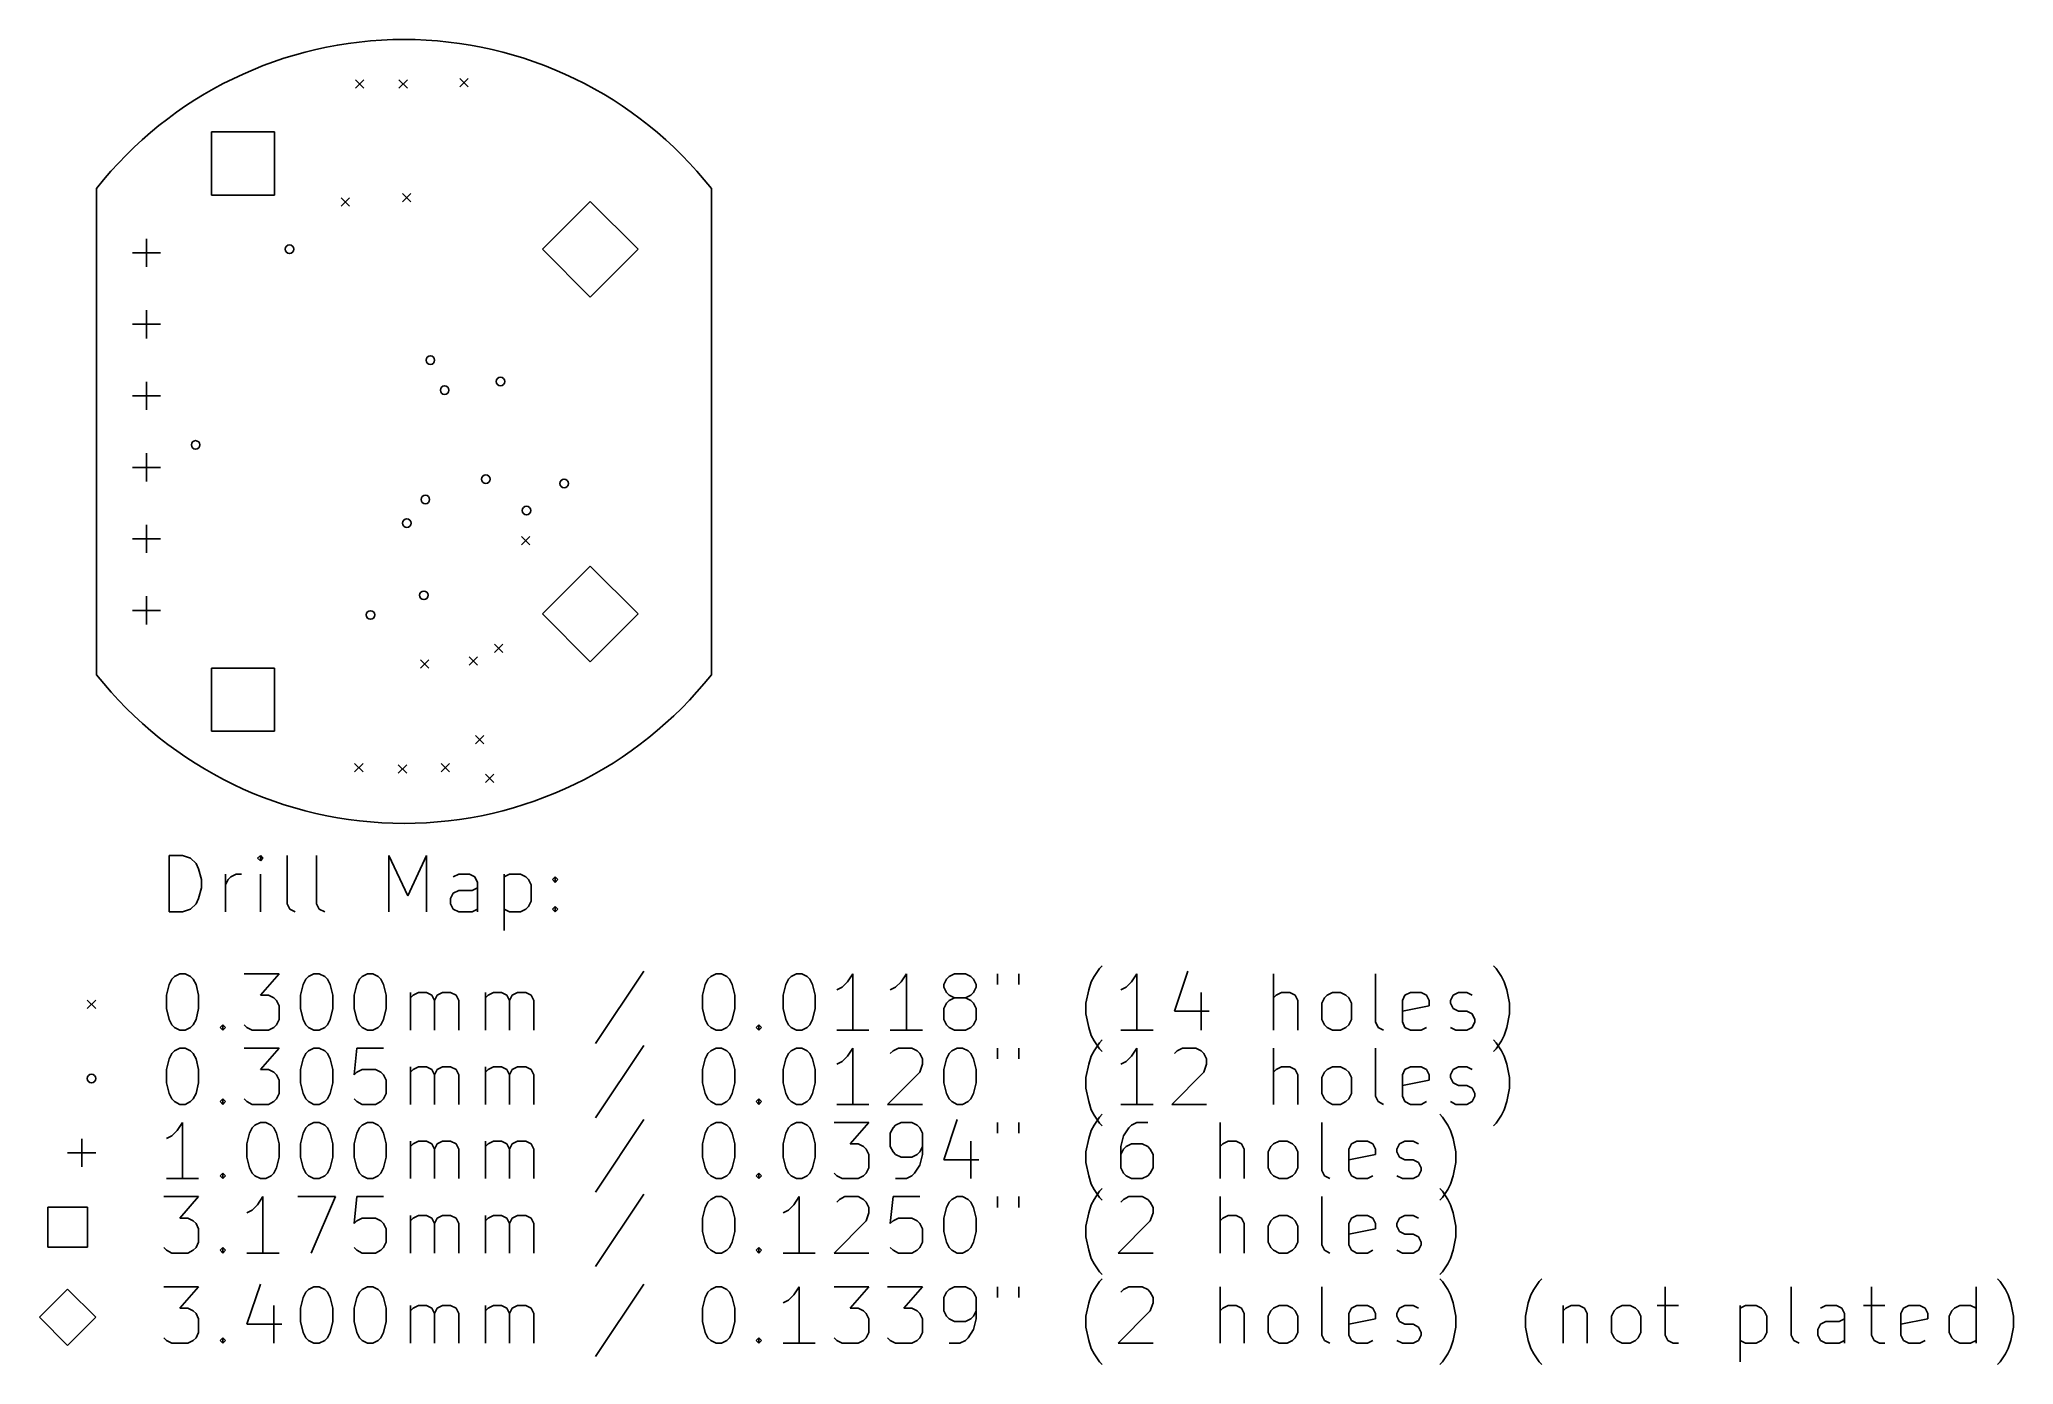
# Model space of a CAD drawing. Extents: x 8.57 to 11.33, y -6.17 to -4.32.
import ezdxf

# ---------------------------------------------------------------- set-up
doc = ezdxf.new("R2010")
doc.units = 0
doc.header["$MEASUREMENT"] = 0
doc.layers.add('BLACK', color=7, linetype='CONTINUOUS')

msp = doc.modelspace()

# ---------------------------------------------------------------- linework, layer by layer
at = {"layer": 'BLACK', "linetype": 'CONTINUOUS'}
for p, q in [((9.0091, -4.3731), (9.0209, -4.3849)), ((9.0209, -4.3731), (9.0091, -4.3849)), ((9.0701, -4.3731), (9.0819, -4.3849)), ((9.0819, -4.3731), (9.0701, -4.3849)), ((9.1551, -4.3711), (9.1669, -4.3829)), ((9.1669, -4.3711), (9.1551, -4.3829)), ((8.8962, -4.4458), (8.8078, -4.4458)), ((8.8078, -4.4458), (8.8078, -4.5342)), ((8.8962, -4.5342), (8.8962, -4.4458)), ((8.647, -4.525), (8.647, -5.205)), ((9.507, -4.525), (9.507, -5.205)), ((8.8078, -4.5342), (8.8962, -4.5342)), ((8.9891, -4.5381), (9.0009, -4.5499)), ((9.0009, -4.5381), (8.9891, -4.5499)), ((9.0751, -4.5321), (9.0869, -4.5439)), ((9.0869, -4.5321), (9.0751, -4.5439)), ((9.3377, -4.543), (9.2708, -4.6099)), ((9.4046, -4.6099), (9.3377, -4.543)), ((8.717, -4.5953), (8.717, -4.6347)), ((9.2708, -4.6099), (9.3377, -4.6768)), ((9.3377, -4.6768), (9.4046, -4.6099)), ((8.6973, -4.615), (8.7367, -4.615)), ((8.6973, -4.715), (8.7367, -4.715)), ((8.717, -4.6953), (8.717, -4.7347)), ((8.717, -4.7953), (8.717, -4.8347)), ((8.6973, -4.815), (8.7367, -4.815)), ((8.717, -4.8953), (8.717, -4.9347)), ((8.6973, -4.915), (8.7367, -4.915)), ((8.717, -4.9953), (8.717, -5.0347)), ((8.6973, -5.015), (8.7367, -5.015)), ((9.2415, -5.0115), (9.2533, -5.0233)), ((9.2533, -5.0115), (9.2415, -5.0233)), ((9.3377, -5.0532), (9.2708, -5.1201)), ((9.4046, -5.1201), (9.3377, -5.0532)), ((8.717, -5.0953), (8.717, -5.1347)), ((8.6973, -5.115), (8.7367, -5.115)), ((9.2708, -5.1201), (9.3377, -5.187)), ((9.3377, -5.187), (9.4046, -5.1201)), ((9.2037, -5.1623), (9.2155, -5.1741)), ((9.2155, -5.1623), (9.2037, -5.1741)), ((9.1001, -5.1841), (9.1119, -5.1959)), ((9.1119, -5.1841), (9.1001, -5.1959)), ((9.1681, -5.1801), (9.1799, -5.1919)), ((9.1799, -5.1801), (9.1681, -5.1919)), ((8.8962, -5.1958), (8.8078, -5.1958)), ((8.8078, -5.1958), (8.8078, -5.2842)), ((8.8962, -5.2842), (8.8962, -5.1958)), ((8.8078, -5.2842), (8.8962, -5.2842)), ((9.1771, -5.2901), (9.1889, -5.3019)), ((9.1889, -5.2901), (9.1771, -5.3019)), ((9.0081, -5.3291), (9.0199, -5.3409)), ((9.0199, -5.3291), (9.0081, -5.3409)), ((9.0691, -5.3311), (9.0809, -5.3429)), ((9.0809, -5.3311), (9.0691, -5.3429)), ((9.1291, -5.3291), (9.1409, -5.3409)), ((9.1409, -5.3291), (9.1291, -5.3409)), ((9.1911, -5.3441), (9.2029, -5.3559)), ((9.2029, -5.3441), (9.1911, -5.3559)), ((8.7487, -5.5366), (8.7487, -5.4579)), ((8.7487, -5.4579), (8.7674, -5.4579)), ((8.7674, -5.4579), (8.7787, -5.4616)), ((8.7787, -5.4616), (8.7862, -5.4691)), ((8.8762, -5.4579), (8.8724, -5.4616)), ((8.8724, -5.4616), (8.8762, -5.4654)), ((8.8799, -5.4616), (8.8762, -5.4579)), ((8.8762, -5.4579), (8.8762, -5.4654)), ((8.8762, -5.4654), (8.8799, -5.4616)), ((8.9137, -5.5254), (8.9137, -5.4579)), ((8.9549, -5.5254), (8.9549, -5.4579)), ((9.0561, -5.5366), (9.0561, -5.4579)), ((9.0561, -5.4579), (9.0824, -5.5141)), ((9.0824, -5.5141), (9.1086, -5.4579)), ((9.1086, -5.4579), (9.1086, -5.5366)), ((8.7862, -5.4691), (8.7899, -5.4766)), ((8.7899, -5.4766), (8.7937, -5.4916)), ((8.7937, -5.4916), (8.7937, -5.5029)), ((8.8274, -5.5366), (8.8274, -5.4841)), ((8.8274, -5.4991), (8.8312, -5.4916)), ((8.8312, -5.4916), (8.8349, -5.4879)), ((8.8349, -5.4879), (8.8424, -5.4841)), ((8.8424, -5.4841), (8.8499, -5.4841)), ((8.8762, -5.5366), (8.8762, -5.4841)), ((9.1536, -5.4841), (9.1461, -5.4879)), ((9.1686, -5.4841), (9.1536, -5.4841)), ((9.1761, -5.4879), (9.1686, -5.4841)), ((9.1799, -5.4954), (9.1761, -5.4879)), ((9.2174, -5.4841), (9.2174, -5.5629)), ((9.2174, -5.4879), (9.2249, -5.4841)), ((9.2249, -5.4841), (9.2399, -5.4841)), ((9.2399, -5.4841), (9.2474, -5.4879)), ((9.2474, -5.4879), (9.2511, -5.4916)), ((9.2511, -5.4916), (9.2549, -5.4991)), ((9.2849, -5.4916), (9.2886, -5.4879)), ((9.2886, -5.4954), (9.2849, -5.4916)), ((9.2886, -5.4879), (9.2924, -5.4916)), ((9.2886, -5.4879), (9.2886, -5.4954)), ((9.2924, -5.4916), (9.2886, -5.4954)), ((8.7899, -5.5179), (8.7862, -5.5254)), ((8.7937, -5.5029), (8.7899, -5.5179)), ((9.1424, -5.5179), (9.1461, -5.5104)), ((9.1424, -5.5254), (9.1424, -5.5179)), ((9.1461, -5.5104), (9.1536, -5.5066)), ((9.1536, -5.5066), (9.1724, -5.5066)), ((9.1724, -5.5066), (9.1799, -5.5029)), ((9.1799, -5.5366), (9.1799, -5.4954)), ((9.2549, -5.5216), (9.2511, -5.5291)), ((9.2549, -5.4991), (9.2549, -5.5216)), ((8.7674, -5.5366), (8.7487, -5.5366)), ((8.7787, -5.5329), (8.7674, -5.5366)), ((8.7862, -5.5254), (8.7787, -5.5329)), ((8.9174, -5.5329), (8.9137, -5.5254)), ((8.9249, -5.5366), (8.9174, -5.5329)), ((8.9587, -5.5329), (8.9549, -5.5254)), ((8.9662, -5.5366), (8.9587, -5.5329)), ((9.1461, -5.5329), (9.1424, -5.5254)), ((9.1536, -5.5366), (9.1461, -5.5329)), ((9.1724, -5.5366), (9.1536, -5.5366)), ((9.1799, -5.5329), (9.1724, -5.5366)), ((9.2249, -5.5366), (9.2174, -5.5329)), ((9.2399, -5.5366), (9.2249, -5.5366)), ((9.2474, -5.5329), (9.2399, -5.5366)), ((9.2511, -5.5291), (9.2474, -5.5329)), ((9.2849, -5.5329), (9.2886, -5.5291)), ((9.2886, -5.5366), (9.2849, -5.5329)), ((9.2886, -5.5291), (9.2924, -5.5329)), ((9.2886, -5.5291), (9.2886, -5.5366)), ((9.2924, -5.5329), (9.2886, -5.5366)), ((8.7487, -5.6382), (8.7524, -5.6307)), ((8.7524, -5.6307), (8.7562, -5.627)), ((8.7562, -5.627), (8.7637, -5.6232)), ((8.7637, -5.6232), (8.7712, -5.6232)), ((8.7712, -5.6232), (8.7787, -5.627)), ((8.7787, -5.627), (8.7824, -5.6307)), ((8.7824, -5.6307), (8.7862, -5.6382)), ((8.8537, -5.6232), (8.9024, -5.6232)), ((8.9024, -5.6232), (8.8762, -5.6532)), ((8.9362, -5.6382), (8.9399, -5.6307)), ((8.9399, -5.6307), (8.9437, -5.627)), ((8.9437, -5.627), (8.9512, -5.6232)), ((8.9512, -5.6232), (8.9587, -5.6232)), ((8.9587, -5.6232), (8.9662, -5.627)), ((8.9662, -5.627), (8.9699, -5.6307)), ((8.9699, -5.6307), (8.9737, -5.6382)), ((9.0112, -5.6382), (9.0149, -5.6307)), ((9.0149, -5.6307), (9.0187, -5.627)), ((9.0187, -5.627), (9.0261, -5.6232)), ((9.0261, -5.6232), (9.0336, -5.6232)), ((9.0336, -5.6232), (9.0411, -5.627)), ((9.0411, -5.627), (9.0449, -5.6307)), ((9.0449, -5.6307), (9.0486, -5.6382)), ((9.4124, -5.6195), (9.3449, -5.7207)), ((9.4986, -5.6382), (9.5023, -5.6307)), ((9.5023, -5.6307), (9.5061, -5.627)), ((9.5061, -5.627), (9.5136, -5.6232)), ((9.5136, -5.6232), (9.5211, -5.6232)), ((9.5211, -5.6232), (9.5286, -5.627)), ((9.5286, -5.627), (9.5323, -5.6307)), ((9.5323, -5.6307), (9.5361, -5.6382)), ((9.6111, -5.6382), (9.6148, -5.6307)), ((9.6148, -5.6307), (9.6186, -5.627)), ((9.6186, -5.627), (9.6261, -5.6232)), ((9.6261, -5.6232), (9.6336, -5.6232)), ((9.6336, -5.6232), (9.6411, -5.627)), ((9.6411, -5.627), (9.6448, -5.6307)), ((9.6448, -5.6307), (9.6486, -5.6382)), ((9.7048, -5.6232), (9.6973, -5.6345)), ((9.7048, -5.702), (9.7048, -5.6232)), ((9.7798, -5.6232), (9.7723, -5.6345)), ((9.7798, -5.702), (9.7798, -5.6232)), ((9.8323, -5.6382), (9.836, -5.6307)), ((9.836, -5.6307), (9.8398, -5.627)), ((9.8398, -5.627), (9.8473, -5.6232)), ((9.8473, -5.6232), (9.8623, -5.6232)), ((9.8623, -5.6232), (9.8698, -5.627)), ((9.8698, -5.627), (9.8735, -5.6307)), ((9.8735, -5.6307), (9.8773, -5.6382)), ((9.9073, -5.6232), (9.9073, -5.6382)), ((9.9373, -5.6232), (9.9373, -5.6382)), ((10.0385, -5.6345), (10.0423, -5.627)), ((10.0423, -5.627), (10.0498, -5.6157)), ((10.0498, -5.6157), (10.0535, -5.612)), ((10.1023, -5.6232), (10.0948, -5.6345)), ((10.1023, -5.702), (10.1023, -5.6232)), ((10.1735, -5.6195), (10.1548, -5.6757)), ((10.2935, -5.702), (10.2935, -5.6232)), ((10.436, -5.6907), (10.436, -5.6232)), ((10.6047, -5.6157), (10.601, -5.612)), ((10.6122, -5.627), (10.6047, -5.6157)), ((10.616, -5.6345), (10.6122, -5.627)), ((8.6342, -5.66), (8.646, -5.6718)), ((8.646, -5.66), (8.6342, -5.6718)), ((8.7449, -5.6532), (8.7487, -5.6382)), ((8.7449, -5.672), (8.7449, -5.6532)), ((8.7862, -5.6382), (8.7899, -5.6532)), ((8.7899, -5.6532), (8.7899, -5.672)), ((8.8762, -5.6532), (8.8874, -5.6532)), ((8.8874, -5.6532), (8.8949, -5.657)), ((8.8949, -5.657), (8.8987, -5.6607)), ((8.9324, -5.6532), (8.9362, -5.6382)), ((8.9324, -5.672), (8.9324, -5.6532)), ((8.9737, -5.6382), (8.9774, -5.6532)), ((8.9774, -5.6532), (8.9774, -5.672)), ((9.0074, -5.6532), (9.0112, -5.6382)), ((9.0074, -5.672), (9.0074, -5.6532)), ((9.0486, -5.6382), (9.0524, -5.6532)), ((9.0524, -5.6532), (9.0524, -5.672)), ((9.0861, -5.702), (9.0861, -5.6495)), ((9.0861, -5.657), (9.0899, -5.6532)), ((9.0899, -5.6532), (9.0974, -5.6495)), ((9.0974, -5.6495), (9.1086, -5.6495)), ((9.1086, -5.6495), (9.1161, -5.6532)), ((9.1161, -5.6532), (9.1199, -5.6607)), ((9.1199, -5.6607), (9.1236, -5.6532)), ((9.1236, -5.6532), (9.1311, -5.6495)), ((9.1311, -5.6495), (9.1424, -5.6495)), ((9.1424, -5.6495), (9.1499, -5.6532)), ((9.1499, -5.6532), (9.1536, -5.6607)), ((9.1911, -5.702), (9.1911, -5.6495)), ((9.1911, -5.657), (9.1949, -5.6532)), ((9.1949, -5.6532), (9.2024, -5.6495)), ((9.2024, -5.6495), (9.2136, -5.6495)), ((9.2136, -5.6495), (9.2211, -5.6532)), ((9.2211, -5.6532), (9.2249, -5.6607)), ((9.2249, -5.6607), (9.2286, -5.6532)), ((9.2286, -5.6532), (9.2361, -5.6495)), ((9.2361, -5.6495), (9.2474, -5.6495)), ((9.2474, -5.6495), (9.2549, -5.6532)), ((9.2549, -5.6532), (9.2586, -5.6607)), ((9.4948, -5.6532), (9.4986, -5.6382)), ((9.4948, -5.672), (9.4948, -5.6532)), ((9.5361, -5.6382), (9.5398, -5.6532)), ((9.5398, -5.6532), (9.5398, -5.672)), ((9.6073, -5.6532), (9.6111, -5.6382)), ((9.6073, -5.672), (9.6073, -5.6532)), ((9.6486, -5.6382), (9.6523, -5.6532)), ((9.6523, -5.6532), (9.6523, -5.672)), ((9.6898, -5.642), (9.6823, -5.6457)), ((9.6973, -5.6345), (9.6898, -5.642)), ((9.7648, -5.642), (9.7573, -5.6457)), ((9.7723, -5.6345), (9.7648, -5.642)), ((9.8323, -5.642), (9.8323, -5.6382)), ((9.836, -5.6495), (9.8323, -5.642)), ((9.8398, -5.6532), (9.836, -5.6495)), ((9.8473, -5.657), (9.8398, -5.6532)), ((9.8473, -5.657), (9.8398, -5.6607)), ((9.8623, -5.657), (9.8473, -5.657)), ((9.8698, -5.6532), (9.8623, -5.657)), ((9.8698, -5.6607), (9.8623, -5.657)), ((9.8735, -5.6495), (9.8698, -5.6532)), ((9.8773, -5.642), (9.8735, -5.6495)), ((9.8773, -5.6382), (9.8773, -5.642)), ((10.031, -5.6645), (10.0348, -5.6457)), ((10.0348, -5.6457), (10.0385, -5.6345)), ((10.0873, -5.642), (10.0798, -5.6457)), ((10.0948, -5.6345), (10.0873, -5.642)), ((10.1923, -5.6495), (10.1923, -5.702)), ((10.2972, -5.6532), (10.2935, -5.657)), ((10.3047, -5.6495), (10.2972, -5.6532)), ((10.316, -5.6495), (10.3047, -5.6495)), ((10.3235, -5.6532), (10.316, -5.6495)), ((10.3272, -5.6607), (10.3235, -5.6532)), ((10.361, -5.6645), (10.3647, -5.657)), ((10.3647, -5.657), (10.3685, -5.6532)), ((10.3685, -5.6532), (10.376, -5.6495)), ((10.376, -5.6495), (10.3872, -5.6495)), ((10.3872, -5.6495), (10.3947, -5.6532)), ((10.3947, -5.6532), (10.3985, -5.657)), ((10.3985, -5.657), (10.4022, -5.6645)), ((10.4735, -5.6607), (10.4772, -5.6532)), ((10.4772, -5.6532), (10.4847, -5.6495)), ((10.4847, -5.6495), (10.4997, -5.6495)), ((10.4997, -5.6495), (10.5072, -5.6532)), ((10.5072, -5.6532), (10.511, -5.6607)), ((10.541, -5.6607), (10.5447, -5.6532)), ((10.5447, -5.6532), (10.5522, -5.6495)), ((10.5522, -5.6495), (10.5635, -5.6495)), ((10.5635, -5.6495), (10.571, -5.6532)), ((10.6197, -5.6457), (10.616, -5.6345)), ((10.6234, -5.6645), (10.6197, -5.6457)), ((8.7487, -5.687), (8.7449, -5.672)), ((8.7524, -5.6945), (8.7487, -5.687)), ((8.7862, -5.687), (8.7824, -5.6945)), ((8.7899, -5.672), (8.7862, -5.687)), ((8.8987, -5.6607), (8.9024, -5.6682)), ((8.9024, -5.687), (8.8987, -5.6945)), ((8.9024, -5.6682), (8.9024, -5.687)), ((8.9362, -5.687), (8.9324, -5.672)), ((8.9399, -5.6945), (8.9362, -5.687)), ((8.9737, -5.687), (8.9699, -5.6945)), ((8.9774, -5.672), (8.9737, -5.687)), ((9.0112, -5.687), (9.0074, -5.672)), ((9.0149, -5.6945), (9.0112, -5.687)), ((9.0486, -5.687), (9.0449, -5.6945)), ((9.0524, -5.672), (9.0486, -5.687)), ((9.1199, -5.6607), (9.1199, -5.702)), ((9.1536, -5.6607), (9.1536, -5.702)), ((9.2249, -5.6607), (9.2249, -5.702)), ((9.2586, -5.6607), (9.2586, -5.702)), ((9.4986, -5.687), (9.4948, -5.672)), ((9.5023, -5.6945), (9.4986, -5.687)), ((9.5361, -5.687), (9.5323, -5.6945)), ((9.5398, -5.672), (9.5361, -5.687)), ((9.6111, -5.687), (9.6073, -5.672)), ((9.6148, -5.6945), (9.6111, -5.687)), ((9.6486, -5.687), (9.6448, -5.6945)), ((9.6523, -5.672), (9.6486, -5.687)), ((9.836, -5.6645), (9.8323, -5.672)), ((9.8323, -5.672), (9.8323, -5.687)), ((9.8323, -5.687), (9.836, -5.6945)), ((9.8398, -5.6607), (9.836, -5.6645)), ((9.8735, -5.6645), (9.8698, -5.6607)), ((9.8773, -5.672), (9.8735, -5.6645)), ((9.8735, -5.6945), (9.8773, -5.687)), ((9.8773, -5.687), (9.8773, -5.672)), ((10.031, -5.6795), (10.031, -5.6645)), ((10.0348, -5.6982), (10.031, -5.6795)), ((10.1548, -5.6757), (10.2035, -5.6757)), ((10.3272, -5.702), (10.3272, -5.6607)), ((10.361, -5.687), (10.361, -5.6645)), ((10.3647, -5.6945), (10.361, -5.687)), ((10.4022, -5.687), (10.3985, -5.6945)), ((10.4022, -5.6645), (10.4022, -5.687)), ((10.4735, -5.6907), (10.4735, -5.6607)), ((10.511, -5.6682), (10.4735, -5.6757)), ((10.511, -5.6607), (10.511, -5.6682)), ((10.541, -5.6645), (10.541, -5.6607)), ((10.5447, -5.672), (10.541, -5.6645)), ((10.5522, -5.6757), (10.5447, -5.672)), ((10.5635, -5.6757), (10.5522, -5.6757)), ((10.571, -5.6795), (10.5635, -5.6757)), ((10.5747, -5.687), (10.571, -5.6795)), ((10.5747, -5.6907), (10.5747, -5.687)), ((10.6197, -5.6982), (10.6234, -5.6795)), ((10.6234, -5.6795), (10.6234, -5.6645)), ((8.7562, -5.6982), (8.7524, -5.6945)), ((8.7637, -5.702), (8.7562, -5.6982)), ((8.7712, -5.702), (8.7637, -5.702)), ((8.7787, -5.6982), (8.7712, -5.702)), ((8.7824, -5.6945), (8.7787, -5.6982)), ((8.8199, -5.6982), (8.8237, -5.6945)), ((8.8237, -5.702), (8.8199, -5.6982)), ((8.8237, -5.6945), (8.8274, -5.6982)), ((8.8237, -5.6945), (8.8237, -5.702)), ((8.8274, -5.6982), (8.8237, -5.702)), ((8.8574, -5.6982), (8.8537, -5.6945)), ((8.8649, -5.702), (8.8574, -5.6982)), ((8.8874, -5.702), (8.8649, -5.702)), ((8.8949, -5.6982), (8.8874, -5.702)), ((8.8987, -5.6945), (8.8949, -5.6982)), ((8.9437, -5.6982), (8.9399, -5.6945)), ((8.9512, -5.702), (8.9437, -5.6982)), ((8.9587, -5.702), (8.9512, -5.702)), ((8.9662, -5.6982), (8.9587, -5.702)), ((8.9699, -5.6945), (8.9662, -5.6982)), ((9.0187, -5.6982), (9.0149, -5.6945)), ((9.0261, -5.702), (9.0187, -5.6982)), ((9.0336, -5.702), (9.0261, -5.702)), ((9.0411, -5.6982), (9.0336, -5.702)), ((9.0449, -5.6945), (9.0411, -5.6982)), ((9.5061, -5.6982), (9.5023, -5.6945)), ((9.5136, -5.702), (9.5061, -5.6982)), ((9.5211, -5.702), (9.5136, -5.702)), ((9.5286, -5.6982), (9.5211, -5.702)), ((9.5323, -5.6945), (9.5286, -5.6982)), ((9.5698, -5.6982), (9.5736, -5.6945)), ((9.5736, -5.702), (9.5698, -5.6982)), ((9.5736, -5.6945), (9.5773, -5.6982)), ((9.5736, -5.6945), (9.5736, -5.702)), ((9.5773, -5.6982), (9.5736, -5.702)), ((9.6186, -5.6982), (9.6148, -5.6945)), ((9.6261, -5.702), (9.6186, -5.6982)), ((9.6336, -5.702), (9.6261, -5.702)), ((9.6411, -5.6982), (9.6336, -5.702)), ((9.6448, -5.6945), (9.6411, -5.6982)), ((9.7273, -5.702), (9.6823, -5.702)), ((9.8023, -5.702), (9.7573, -5.702)), ((9.836, -5.6945), (9.8398, -5.6982)), ((9.8398, -5.6982), (9.8473, -5.702)), ((9.8473, -5.702), (9.8623, -5.702)), ((9.8623, -5.702), (9.8698, -5.6982)), ((9.8698, -5.6982), (9.8735, -5.6945)), ((10.0385, -5.7095), (10.0348, -5.6982)), ((10.0423, -5.717), (10.0385, -5.7095)), ((10.1248, -5.702), (10.0798, -5.702)), ((10.3685, -5.6982), (10.3647, -5.6945)), ((10.376, -5.702), (10.3685, -5.6982)), ((10.3872, -5.702), (10.376, -5.702)), ((10.3947, -5.6982), (10.3872, -5.702)), ((10.3985, -5.6945), (10.3947, -5.6982)), ((10.4397, -5.6982), (10.436, -5.6907)), ((10.4472, -5.702), (10.4397, -5.6982)), ((10.4772, -5.6982), (10.4735, -5.6907)), ((10.4847, -5.702), (10.4772, -5.6982)), ((10.4997, -5.702), (10.4847, -5.702)), ((10.5072, -5.6982), (10.4997, -5.702)), ((10.541, -5.6982), (10.5485, -5.702)), ((10.5485, -5.702), (10.5635, -5.702)), ((10.5635, -5.702), (10.571, -5.6982)), ((10.571, -5.6982), (10.5747, -5.6907)), ((10.6122, -5.717), (10.616, -5.7095)), ((10.616, -5.7095), (10.6197, -5.6982)), ((8.7449, -5.7572), (8.7487, -5.7422)), ((8.7487, -5.7422), (8.7524, -5.7347)), ((8.7524, -5.7347), (8.7562, -5.7309)), ((8.7562, -5.7309), (8.7637, -5.7272)), ((8.7637, -5.7272), (8.7712, -5.7272)), ((8.7712, -5.7272), (8.7787, -5.7309)), ((8.7787, -5.7309), (8.7824, -5.7347)), ((8.7824, -5.7347), (8.7862, -5.7422)), ((8.7862, -5.7422), (8.7899, -5.7572)), ((8.8537, -5.7272), (8.9024, -5.7272)), ((8.9024, -5.7272), (8.8762, -5.7572)), ((8.9324, -5.7572), (8.9362, -5.7422)), ((8.9362, -5.7422), (8.9399, -5.7347)), ((8.9399, -5.7347), (8.9437, -5.7309)), ((8.9437, -5.7309), (8.9512, -5.7272)), ((8.9512, -5.7272), (8.9587, -5.7272)), ((8.9587, -5.7272), (8.9662, -5.7309)), ((8.9662, -5.7309), (8.9699, -5.7347)), ((8.9699, -5.7347), (8.9737, -5.7422)), ((8.9737, -5.7422), (8.9774, -5.7572)), ((9.0112, -5.7272), (9.0074, -5.7647)), ((9.0486, -5.7272), (9.0112, -5.7272)), ((9.4124, -5.7234), (9.3449, -5.8246)), ((9.4948, -5.7572), (9.4986, -5.7422)), ((9.4986, -5.7422), (9.5023, -5.7347)), ((9.5023, -5.7347), (9.5061, -5.7309)), ((9.5061, -5.7309), (9.5136, -5.7272)), ((9.5136, -5.7272), (9.5211, -5.7272)), ((9.5211, -5.7272), (9.5286, -5.7309)), ((9.5286, -5.7309), (9.5323, -5.7347)), ((9.5323, -5.7347), (9.5361, -5.7422)), ((9.5361, -5.7422), (9.5398, -5.7572)), ((9.6073, -5.7572), (9.6111, -5.7422)), ((9.6111, -5.7422), (9.6148, -5.7347)), ((9.6148, -5.7347), (9.6186, -5.7309)), ((9.6186, -5.7309), (9.6261, -5.7272)), ((9.6261, -5.7272), (9.6336, -5.7272)), ((9.6336, -5.7272), (9.6411, -5.7309)), ((9.6411, -5.7309), (9.6448, -5.7347)), ((9.6448, -5.7347), (9.6486, -5.7422)), ((9.6486, -5.7422), (9.6523, -5.7572)), ((9.6973, -5.7384), (9.6898, -5.7459)), ((9.7048, -5.7272), (9.6973, -5.7384)), ((9.7048, -5.8059), (9.7048, -5.7272)), ((9.7573, -5.7347), (9.7611, -5.7309)), ((9.7611, -5.7309), (9.7686, -5.7272)), ((9.7686, -5.7272), (9.7873, -5.7272)), ((9.7873, -5.7272), (9.7948, -5.7309)), ((9.7948, -5.7309), (9.7986, -5.7347)), ((9.7986, -5.7347), (9.8023, -5.7422)), ((9.8023, -5.7422), (9.8023, -5.7497)), ((9.8323, -5.7572), (9.836, -5.7422)), ((9.836, -5.7422), (9.8398, -5.7347)), ((9.8398, -5.7347), (9.8435, -5.7309)), ((9.8435, -5.7309), (9.851, -5.7272)), ((9.851, -5.7272), (9.8585, -5.7272)), ((9.8585, -5.7272), (9.866, -5.7309)), ((9.866, -5.7309), (9.8698, -5.7347)), ((9.8698, -5.7347), (9.8735, -5.7422)), ((9.8735, -5.7422), (9.8773, -5.7572)), ((9.9073, -5.7272), (9.9073, -5.7422)), ((9.9373, -5.7272), (9.9373, -5.7422)), ((10.0348, -5.7497), (10.0385, -5.7384)), ((10.0385, -5.7384), (10.0423, -5.7309)), ((10.0498, -5.7282), (10.0423, -5.717)), ((10.0423, -5.7309), (10.0498, -5.7197)), ((10.0498, -5.7197), (10.0535, -5.7159)), ((10.0535, -5.732), (10.0498, -5.7282)), ((10.0948, -5.7384), (10.0873, -5.7459)), ((10.1023, -5.7272), (10.0948, -5.7384)), ((10.1023, -5.8059), (10.1023, -5.7272)), ((10.1548, -5.7347), (10.1585, -5.7309)), ((10.1585, -5.7309), (10.166, -5.7272)), ((10.166, -5.7272), (10.1848, -5.7272)), ((10.1848, -5.7272), (10.1923, -5.7309)), ((10.1923, -5.7309), (10.196, -5.7347)), ((10.196, -5.7347), (10.1998, -5.7422)), ((10.1998, -5.7422), (10.1998, -5.7497)), ((10.2935, -5.8059), (10.2935, -5.7272)), ((10.436, -5.7946), (10.436, -5.7272)), ((10.6047, -5.7197), (10.601, -5.7159)), ((10.601, -5.732), (10.6047, -5.7282)), ((10.6047, -5.7282), (10.6122, -5.717)), ((10.6122, -5.7309), (10.6047, -5.7197)), ((10.616, -5.7384), (10.6122, -5.7309)), ((10.6197, -5.7497), (10.616, -5.7384)), ((8.7449, -5.7759), (8.7449, -5.7572)), ((8.7899, -5.7572), (8.7899, -5.7759)), ((8.8762, -5.7572), (8.8874, -5.7572)), ((8.8874, -5.7572), (8.8949, -5.7609)), ((8.8949, -5.7609), (8.8987, -5.7647)), ((8.8987, -5.7647), (8.9024, -5.7722)), ((8.9324, -5.7759), (8.9324, -5.7572)), ((8.9774, -5.7572), (8.9774, -5.7759)), ((9.0074, -5.7647), (9.0112, -5.7609)), ((9.0112, -5.7609), (9.0187, -5.7572)), ((9.0187, -5.7572), (9.0374, -5.7572)), ((9.0374, -5.7572), (9.0449, -5.7609)), ((9.0449, -5.7609), (9.0486, -5.7647)), ((9.0486, -5.7647), (9.0524, -5.7722)), ((9.0861, -5.8059), (9.0861, -5.7534)), ((9.0861, -5.7609), (9.0899, -5.7572)), ((9.0899, -5.7572), (9.0974, -5.7534)), ((9.0974, -5.7534), (9.1086, -5.7534)), ((9.1086, -5.7534), (9.1161, -5.7572)), ((9.1161, -5.7572), (9.1199, -5.7647)), ((9.1199, -5.7647), (9.1236, -5.7572)), ((9.1199, -5.7647), (9.1199, -5.8059)), ((9.1236, -5.7572), (9.1311, -5.7534)), ((9.1311, -5.7534), (9.1424, -5.7534)), ((9.1424, -5.7534), (9.1499, -5.7572)), ((9.1499, -5.7572), (9.1536, -5.7647)), ((9.1536, -5.7647), (9.1536, -5.8059)), ((9.1911, -5.8059), (9.1911, -5.7534)), ((9.1911, -5.7609), (9.1949, -5.7572)), ((9.1949, -5.7572), (9.2024, -5.7534)), ((9.2024, -5.7534), (9.2136, -5.7534)), ((9.2136, -5.7534), (9.2211, -5.7572)), ((9.2211, -5.7572), (9.2249, -5.7647)), ((9.2249, -5.7647), (9.2286, -5.7572)), ((9.2249, -5.7647), (9.2249, -5.8059)), ((9.2286, -5.7572), (9.2361, -5.7534)), ((9.2361, -5.7534), (9.2474, -5.7534)), ((9.2474, -5.7534), (9.2549, -5.7572)), ((9.2549, -5.7572), (9.2586, -5.7647)), ((9.2586, -5.7647), (9.2586, -5.8059)), ((9.4948, -5.7759), (9.4948, -5.7572)), ((9.5398, -5.7572), (9.5398, -5.7759)), ((9.6073, -5.7759), (9.6073, -5.7572)), ((9.6523, -5.7572), (9.6523, -5.7759)), ((9.6898, -5.7459), (9.6823, -5.7497)), ((9.7986, -5.7609), (9.7536, -5.8059)), ((9.8023, -5.7497), (9.7986, -5.7609)), ((9.8323, -5.7759), (9.8323, -5.7572)), ((9.8773, -5.7572), (9.8773, -5.7759)), ((10.031, -5.7684), (10.0348, -5.7497)), ((10.031, -5.7834), (10.031, -5.7684)), ((10.0873, -5.7459), (10.0798, -5.7497)), ((10.196, -5.7609), (10.151, -5.8059)), ((10.1998, -5.7497), (10.196, -5.7609)), ((10.2972, -5.7572), (10.2935, -5.7609)), ((10.3047, -5.7534), (10.2972, -5.7572)), ((10.316, -5.7534), (10.3047, -5.7534)), ((10.3235, -5.7572), (10.316, -5.7534)), ((10.3272, -5.7647), (10.3235, -5.7572)), ((10.3272, -5.8059), (10.3272, -5.7647)), ((10.361, -5.7684), (10.3647, -5.7609)), ((10.361, -5.7909), (10.361, -5.7684)), ((10.3647, -5.7609), (10.3685, -5.7572)), ((10.3685, -5.7572), (10.376, -5.7534)), ((10.376, -5.7534), (10.3872, -5.7534)), ((10.3872, -5.7534), (10.3947, -5.7572)), ((10.3947, -5.7572), (10.3985, -5.7609)), ((10.3985, -5.7609), (10.4022, -5.7684)), ((10.4022, -5.7684), (10.4022, -5.7909)), ((10.4735, -5.7647), (10.4772, -5.7572)), ((10.4735, -5.7946), (10.4735, -5.7647)), ((10.4772, -5.7572), (10.4847, -5.7534)), ((10.4847, -5.7534), (10.4997, -5.7534)), ((10.4997, -5.7534), (10.5072, -5.7572)), ((10.5072, -5.7572), (10.511, -5.7647)), ((10.511, -5.7647), (10.511, -5.7722)), ((10.541, -5.7647), (10.5447, -5.7572)), ((10.541, -5.7684), (10.541, -5.7647)), ((10.5447, -5.7759), (10.541, -5.7684)), ((10.5447, -5.7572), (10.5522, -5.7534)), ((10.5522, -5.7534), (10.5635, -5.7534)), ((10.5635, -5.7534), (10.571, -5.7572)), ((10.6234, -5.7684), (10.6197, -5.7497)), ((10.6234, -5.7834), (10.6234, -5.7684)), ((8.7487, -5.7909), (8.7449, -5.7759)), ((8.7524, -5.7984), (8.7487, -5.7909)), ((8.7862, -5.7909), (8.7824, -5.7984)), ((8.7899, -5.7759), (8.7862, -5.7909)), ((8.9024, -5.7909), (8.8987, -5.7984)), ((8.9024, -5.7722), (8.9024, -5.7909)), ((8.9362, -5.7909), (8.9324, -5.7759)), ((8.9399, -5.7984), (8.9362, -5.7909)), ((8.9737, -5.7909), (8.9699, -5.7984)), ((8.9774, -5.7759), (8.9737, -5.7909)), ((9.0524, -5.7909), (9.0486, -5.7984)), ((9.0524, -5.7722), (9.0524, -5.7909)), ((9.4986, -5.7909), (9.4948, -5.7759)), ((9.5023, -5.7984), (9.4986, -5.7909)), ((9.5361, -5.7909), (9.5323, -5.7984)), ((9.5398, -5.7759), (9.5361, -5.7909)), ((9.6111, -5.7909), (9.6073, -5.7759)), ((9.6148, -5.7984), (9.6111, -5.7909)), ((9.6486, -5.7909), (9.6448, -5.7984)), ((9.6523, -5.7759), (9.6486, -5.7909)), ((9.836, -5.7909), (9.8323, -5.7759)), ((9.8398, -5.7984), (9.836, -5.7909)), ((9.8735, -5.7909), (9.8698, -5.7984)), ((9.8773, -5.7759), (9.8735, -5.7909)), ((10.0348, -5.8021), (10.031, -5.7834)), ((10.3647, -5.7984), (10.361, -5.7909)), ((10.4022, -5.7909), (10.3985, -5.7984)), ((10.4397, -5.8021), (10.436, -5.7946)), ((10.511, -5.7722), (10.4735, -5.7796)), ((10.4772, -5.8021), (10.4735, -5.7946)), ((10.5522, -5.7796), (10.5447, -5.7759)), ((10.5635, -5.7796), (10.5522, -5.7796)), ((10.571, -5.7834), (10.5635, -5.7796)), ((10.5747, -5.7909), (10.571, -5.7834)), ((10.571, -5.8021), (10.5747, -5.7946)), ((10.5747, -5.7946), (10.5747, -5.7909)), ((10.6197, -5.8021), (10.6234, -5.7834)), ((8.7562, -5.8021), (8.7524, -5.7984)), ((8.7637, -5.8059), (8.7562, -5.8021)), ((8.7712, -5.8059), (8.7637, -5.8059)), ((8.7787, -5.8021), (8.7712, -5.8059)), ((8.7824, -5.7984), (8.7787, -5.8021)), ((8.8199, -5.8021), (8.8237, -5.7984)), ((8.8237, -5.8059), (8.8199, -5.8021)), ((8.8237, -5.7984), (8.8274, -5.8021)), ((8.8237, -5.7984), (8.8237, -5.8059)), ((8.8274, -5.8021), (8.8237, -5.8059)), ((8.8574, -5.8021), (8.8537, -5.7984)), ((8.8649, -5.8059), (8.8574, -5.8021)), ((8.8874, -5.8059), (8.8649, -5.8059)), ((8.8949, -5.8021), (8.8874, -5.8059)), ((8.8987, -5.7984), (8.8949, -5.8021)), ((8.9437, -5.8021), (8.9399, -5.7984)), ((8.9512, -5.8059), (8.9437, -5.8021)), ((8.9587, -5.8059), (8.9512, -5.8059)), ((8.9662, -5.8021), (8.9587, -5.8059)), ((8.9699, -5.7984), (8.9662, -5.8021)), ((9.0112, -5.8021), (9.0074, -5.7984)), ((9.0187, -5.8059), (9.0112, -5.8021)), ((9.0374, -5.8059), (9.0187, -5.8059)), ((9.0449, -5.8021), (9.0374, -5.8059)), ((9.0486, -5.7984), (9.0449, -5.8021)), ((9.5061, -5.8021), (9.5023, -5.7984)), ((9.5136, -5.8059), (9.5061, -5.8021)), ((9.5211, -5.8059), (9.5136, -5.8059)), ((9.5286, -5.8021), (9.5211, -5.8059)), ((9.5323, -5.7984), (9.5286, -5.8021)), ((9.5698, -5.8021), (9.5736, -5.7984)), ((9.5736, -5.8059), (9.5698, -5.8021)), ((9.5736, -5.7984), (9.5773, -5.8021)), ((9.5736, -5.7984), (9.5736, -5.8059)), ((9.5773, -5.8021), (9.5736, -5.8059)), ((9.6186, -5.8021), (9.6148, -5.7984)), ((9.6261, -5.8059), (9.6186, -5.8021)), ((9.6336, -5.8059), (9.6261, -5.8059)), ((9.6411, -5.8021), (9.6336, -5.8059)), ((9.6448, -5.7984), (9.6411, -5.8021)), ((9.7273, -5.8059), (9.6823, -5.8059)), ((9.7536, -5.8059), (9.8023, -5.8059)), ((9.8435, -5.8021), (9.8398, -5.7984)), ((9.851, -5.8059), (9.8435, -5.8021)), ((9.8585, -5.8059), (9.851, -5.8059)), ((9.866, -5.8021), (9.8585, -5.8059)), ((9.8698, -5.7984), (9.866, -5.8021)), ((10.0385, -5.8134), (10.0348, -5.8021)), ((10.0423, -5.8209), (10.0385, -5.8134)), ((10.0498, -5.8321), (10.0423, -5.8209)), ((10.0423, -5.8348), (10.0498, -5.8236)), ((10.0498, -5.8236), (10.0535, -5.8198)), ((10.1248, -5.8059), (10.0798, -5.8059)), ((10.151, -5.8059), (10.1998, -5.8059)), ((10.3685, -5.8021), (10.3647, -5.7984)), ((10.376, -5.8059), (10.3685, -5.8021)), ((10.3872, -5.8059), (10.376, -5.8059)), ((10.3947, -5.8021), (10.3872, -5.8059)), ((10.3985, -5.7984), (10.3947, -5.8021)), ((10.4472, -5.8059), (10.4397, -5.8021)), ((10.4847, -5.8059), (10.4772, -5.8021)), ((10.4997, -5.8059), (10.4847, -5.8059)), ((10.5072, -5.8021), (10.4997, -5.8059)), ((10.5297, -5.8236), (10.526, -5.8198)), ((10.5372, -5.8348), (10.5297, -5.8236)), ((10.541, -5.8021), (10.5485, -5.8059)), ((10.5485, -5.8059), (10.5635, -5.8059)), ((10.5635, -5.8059), (10.571, -5.8021)), ((10.6047, -5.8321), (10.6122, -5.8209)), ((10.6122, -5.8209), (10.616, -5.8134)), ((10.616, -5.8134), (10.6197, -5.8021)), ((8.7524, -5.8498), (8.7449, -5.8536)), ((8.7599, -5.8423), (8.7524, -5.8498)), ((8.7674, -5.8311), (8.7599, -5.8423)), ((8.7674, -5.9098), (8.7674, -5.8311)), ((8.8574, -5.8611), (8.8612, -5.8461)), ((8.8612, -5.8461), (8.8649, -5.8386)), ((8.8649, -5.8386), (8.8687, -5.8348)), ((8.8687, -5.8348), (8.8762, -5.8311)), ((8.8762, -5.8311), (8.8837, -5.8311)), ((8.8837, -5.8311), (8.8912, -5.8348)), ((8.8912, -5.8348), (8.8949, -5.8386)), ((8.8949, -5.8386), (8.8987, -5.8461)), ((8.8987, -5.8461), (8.9024, -5.8611)), ((8.9324, -5.8611), (8.9362, -5.8461)), ((8.9362, -5.8461), (8.9399, -5.8386)), ((8.9399, -5.8386), (8.9437, -5.8348)), ((8.9437, -5.8348), (8.9512, -5.8311)), ((8.9512, -5.8311), (8.9587, -5.8311)), ((8.9587, -5.8311), (8.9662, -5.8348)), ((8.9662, -5.8348), (8.9699, -5.8386)), ((8.9699, -5.8386), (8.9737, -5.8461)), ((8.9737, -5.8461), (8.9774, -5.8611)), ((9.0074, -5.8611), (9.0112, -5.8461)), ((9.0112, -5.8461), (9.0149, -5.8386)), ((9.0149, -5.8386), (9.0187, -5.8348)), ((9.0187, -5.8348), (9.0261, -5.8311)), ((9.0261, -5.8311), (9.0336, -5.8311)), ((9.0336, -5.8311), (9.0411, -5.8348)), ((9.0411, -5.8348), (9.0449, -5.8386)), ((9.0449, -5.8386), (9.0486, -5.8461)), ((9.0486, -5.8461), (9.0524, -5.8611)), ((9.4124, -5.8273), (9.3449, -5.9286)), ((9.4948, -5.8611), (9.4986, -5.8461)), ((9.4986, -5.8461), (9.5023, -5.8386)), ((9.5023, -5.8386), (9.5061, -5.8348)), ((9.5061, -5.8348), (9.5136, -5.8311)), ((9.5136, -5.8311), (9.5211, -5.8311)), ((9.5211, -5.8311), (9.5286, -5.8348)), ((9.5286, -5.8348), (9.5323, -5.8386)), ((9.5323, -5.8386), (9.5361, -5.8461)), ((9.5361, -5.8461), (9.5398, -5.8611)), ((9.6073, -5.8611), (9.6111, -5.8461)), ((9.6111, -5.8461), (9.6148, -5.8386)), ((9.6148, -5.8386), (9.6186, -5.8348)), ((9.6186, -5.8348), (9.6261, -5.8311)), ((9.6261, -5.8311), (9.6336, -5.8311)), ((9.6336, -5.8311), (9.6411, -5.8348)), ((9.6411, -5.8348), (9.6448, -5.8386)), ((9.6448, -5.8386), (9.6486, -5.8461)), ((9.6486, -5.8461), (9.6523, -5.8611)), ((9.6786, -5.8311), (9.7273, -5.8311)), ((9.7273, -5.8311), (9.7011, -5.8611)), ((9.7611, -5.8386), (9.7573, -5.8461)), ((9.7573, -5.8461), (9.7573, -5.8648)), ((9.7648, -5.8348), (9.7611, -5.8386)), ((9.7723, -5.8311), (9.7648, -5.8348)), ((9.7873, -5.8311), (9.7723, -5.8311)), ((9.7948, -5.8348), (9.7873, -5.8311)), ((9.7986, -5.8386), (9.7948, -5.8348)), ((9.8023, -5.8461), (9.7986, -5.8386)), ((9.8023, -5.8761), (9.8023, -5.8461)), ((9.851, -5.8273), (9.8323, -5.8836)), ((9.9073, -5.8311), (9.9073, -5.8461)), ((9.9373, -5.8311), (9.9373, -5.8461)), ((10.0348, -5.8536), (10.0385, -5.8423)), ((10.0385, -5.8423), (10.0423, -5.8348)), ((10.0535, -5.8359), (10.0498, -5.8321)), ((10.0835, -5.8498), (10.0798, -5.8648)), ((10.091, -5.8386), (10.0835, -5.8498)), ((10.0948, -5.8348), (10.091, -5.8386)), ((10.1023, -5.8311), (10.0948, -5.8348)), ((10.1173, -5.8311), (10.1023, -5.8311)), ((10.2185, -5.9098), (10.2185, -5.8311)), ((10.361, -5.8986), (10.361, -5.8311)), ((10.541, -5.8423), (10.5372, -5.8348)), ((10.5447, -5.8536), (10.541, -5.8423)), ((10.601, -5.8359), (10.6047, -5.8321)), ((8.6066, -5.8738), (8.646, -5.8738)), ((8.6263, -5.8541), (8.6263, -5.8935)), ((8.8574, -5.8798), (8.8574, -5.8611)), ((8.8612, -5.8948), (8.8574, -5.8798)), ((8.9024, -5.8798), (8.8987, -5.8948)), ((8.9024, -5.8611), (8.9024, -5.8798)), ((8.9324, -5.8798), (8.9324, -5.8611)), ((8.9362, -5.8948), (8.9324, -5.8798)), ((8.9774, -5.8798), (8.9737, -5.8948)), ((8.9774, -5.8611), (8.9774, -5.8798)), ((9.0074, -5.8798), (9.0074, -5.8611)), ((9.0112, -5.8948), (9.0074, -5.8798)), ((9.0524, -5.8798), (9.0486, -5.8948)), ((9.0524, -5.8611), (9.0524, -5.8798)), ((9.0861, -5.9098), (9.0861, -5.8573)), ((9.0861, -5.8648), (9.0899, -5.8611)), ((9.0899, -5.8611), (9.0974, -5.8573)), ((9.0974, -5.8573), (9.1086, -5.8573)), ((9.1086, -5.8573), (9.1161, -5.8611)), ((9.1161, -5.8611), (9.1199, -5.8686)), ((9.1199, -5.8686), (9.1236, -5.8611)), ((9.1199, -5.8686), (9.1199, -5.9098)), ((9.1236, -5.8611), (9.1311, -5.8573)), ((9.1311, -5.8573), (9.1424, -5.8573)), ((9.1424, -5.8573), (9.1499, -5.8611)), ((9.1499, -5.8611), (9.1536, -5.8686)), ((9.1536, -5.8686), (9.1536, -5.9098)), ((9.1911, -5.9098), (9.1911, -5.8573)), ((9.1911, -5.8648), (9.1949, -5.8611)), ((9.1949, -5.8611), (9.2024, -5.8573)), ((9.2024, -5.8573), (9.2136, -5.8573)), ((9.2136, -5.8573), (9.2211, -5.8611)), ((9.2211, -5.8611), (9.2249, -5.8686)), ((9.2249, -5.8686), (9.2286, -5.8611)), ((9.2249, -5.8686), (9.2249, -5.9098)), ((9.2286, -5.8611), (9.2361, -5.8573)), ((9.2361, -5.8573), (9.2474, -5.8573)), ((9.2474, -5.8573), (9.2549, -5.8611)), ((9.2549, -5.8611), (9.2586, -5.8686)), ((9.2586, -5.8686), (9.2586, -5.9098)), ((9.4948, -5.8798), (9.4948, -5.8611)), ((9.4986, -5.8948), (9.4948, -5.8798)), ((9.5398, -5.8798), (9.5361, -5.8948)), ((9.5398, -5.8611), (9.5398, -5.8798)), ((9.6073, -5.8798), (9.6073, -5.8611)), ((9.6111, -5.8948), (9.6073, -5.8798)), ((9.6523, -5.8798), (9.6486, -5.8948)), ((9.6523, -5.8611), (9.6523, -5.8798)), ((9.7011, -5.8611), (9.7123, -5.8611)), ((9.7123, -5.8611), (9.7198, -5.8648)), ((9.7198, -5.8648), (9.7236, -5.8686)), ((9.7236, -5.8686), (9.7273, -5.8761)), ((9.7273, -5.8761), (9.7273, -5.8948)), ((9.7573, -5.8648), (9.7611, -5.8723)), ((9.7611, -5.8723), (9.7648, -5.8761)), ((9.7648, -5.8761), (9.7723, -5.8798)), ((9.7723, -5.8798), (9.7873, -5.8798)), ((9.7873, -5.8798), (9.7948, -5.8761)), ((9.7948, -5.8761), (9.7986, -5.8723)), ((9.7986, -5.8723), (9.8023, -5.8648)), ((9.7986, -5.8911), (9.8023, -5.8761)), ((9.8698, -5.8573), (9.8698, -5.9098)), ((10.031, -5.8723), (10.0348, -5.8536)), ((10.031, -5.8873), (10.031, -5.8723)), ((10.0798, -5.8648), (10.0798, -5.8948)), ((10.0835, -5.8686), (10.0798, -5.8761)), ((10.0873, -5.8648), (10.0835, -5.8686)), ((10.0948, -5.8611), (10.0873, -5.8648)), ((10.1098, -5.8611), (10.0948, -5.8611)), ((10.1173, -5.8648), (10.1098, -5.8611)), ((10.121, -5.8686), (10.1173, -5.8648)), ((10.1248, -5.8761), (10.121, -5.8686)), ((10.1248, -5.8948), (10.1248, -5.8761)), ((10.2222, -5.8611), (10.2185, -5.8648)), ((10.2297, -5.8573), (10.2222, -5.8611)), ((10.241, -5.8573), (10.2297, -5.8573)), ((10.2485, -5.8611), (10.241, -5.8573)), ((10.2522, -5.8686), (10.2485, -5.8611)), ((10.2522, -5.9098), (10.2522, -5.8686)), ((10.286, -5.8723), (10.2897, -5.8648)), ((10.286, -5.8948), (10.286, -5.8723)), ((10.2897, -5.8648), (10.2935, -5.8611)), ((10.2935, -5.8611), (10.301, -5.8573)), ((10.301, -5.8573), (10.3122, -5.8573)), ((10.3122, -5.8573), (10.3197, -5.8611)), ((10.3197, -5.8611), (10.3235, -5.8648)), ((10.3235, -5.8648), (10.3272, -5.8723)), ((10.3272, -5.8723), (10.3272, -5.8948)), ((10.3985, -5.8686), (10.4022, -5.8611)), ((10.3985, -5.8986), (10.3985, -5.8686)), ((10.436, -5.8761), (10.3985, -5.8836)), ((10.4022, -5.8611), (10.4097, -5.8573)), ((10.4097, -5.8573), (10.4247, -5.8573)), ((10.4247, -5.8573), (10.4322, -5.8611)), ((10.4322, -5.8611), (10.436, -5.8686)), ((10.436, -5.8686), (10.436, -5.8761)), ((10.466, -5.8686), (10.4697, -5.8611)), ((10.466, -5.8723), (10.466, -5.8686)), ((10.4697, -5.8798), (10.466, -5.8723)), ((10.4697, -5.8611), (10.4772, -5.8573)), ((10.4772, -5.8836), (10.4697, -5.8798)), ((10.4772, -5.8573), (10.4885, -5.8573)), ((10.4885, -5.8573), (10.496, -5.8611)), ((10.5485, -5.8723), (10.5447, -5.8536)), ((10.5485, -5.8873), (10.5485, -5.8723)), ((8.8199, -5.9061), (8.8237, -5.9023)), ((8.8237, -5.9098), (8.8199, -5.9061)), ((8.8237, -5.9023), (8.8274, -5.9061)), ((8.8237, -5.9023), (8.8237, -5.9098)), ((8.8274, -5.9061), (8.8237, -5.9098)), ((8.8649, -5.9023), (8.8612, -5.8948)), ((8.8687, -5.9061), (8.8649, -5.9023)), ((8.8762, -5.9098), (8.8687, -5.9061)), ((8.8912, -5.9061), (8.8837, -5.9098)), ((8.8949, -5.9023), (8.8912, -5.9061)), ((8.8987, -5.8948), (8.8949, -5.9023)), ((8.9399, -5.9023), (8.9362, -5.8948)), ((8.9437, -5.9061), (8.9399, -5.9023)), ((8.9512, -5.9098), (8.9437, -5.9061)), ((8.9662, -5.9061), (8.9587, -5.9098)), ((8.9699, -5.9023), (8.9662, -5.9061)), ((8.9737, -5.8948), (8.9699, -5.9023)), ((9.0149, -5.9023), (9.0112, -5.8948)), ((9.0187, -5.9061), (9.0149, -5.9023)), ((9.0261, -5.9098), (9.0187, -5.9061)), ((9.0411, -5.9061), (9.0336, -5.9098)), ((9.0449, -5.9023), (9.0411, -5.9061)), ((9.0486, -5.8948), (9.0449, -5.9023)), ((9.5023, -5.9023), (9.4986, -5.8948)), ((9.5061, -5.9061), (9.5023, -5.9023)), ((9.5136, -5.9098), (9.5061, -5.9061)), ((9.5286, -5.9061), (9.5211, -5.9098)), ((9.5323, -5.9023), (9.5286, -5.9061)), ((9.5361, -5.8948), (9.5323, -5.9023)), ((9.5698, -5.9061), (9.5736, -5.9023)), ((9.5736, -5.9098), (9.5698, -5.9061)), ((9.5736, -5.9023), (9.5773, -5.9061)), ((9.5736, -5.9023), (9.5736, -5.9098)), ((9.5773, -5.9061), (9.5736, -5.9098)), ((9.6148, -5.9023), (9.6111, -5.8948)), ((9.6186, -5.9061), (9.6148, -5.9023)), ((9.6261, -5.9098), (9.6186, -5.9061)), ((9.6411, -5.9061), (9.6336, -5.9098)), ((9.6448, -5.9023), (9.6411, -5.9061)), ((9.6486, -5.8948), (9.6448, -5.9023)), ((9.6823, -5.9061), (9.6786, -5.9023)), ((9.6898, -5.9098), (9.6823, -5.9061)), ((9.7198, -5.9061), (9.7123, -5.9098)), ((9.7236, -5.9023), (9.7198, -5.9061)), ((9.7273, -5.8948), (9.7236, -5.9023)), ((9.7798, -5.9098), (9.7873, -5.9061)), ((9.7873, -5.9061), (9.7911, -5.9023)), ((9.7911, -5.9023), (9.7986, -5.8911)), ((9.8323, -5.8836), (9.881, -5.8836)), ((10.0348, -5.9061), (10.031, -5.8873)), ((10.0385, -5.9173), (10.0348, -5.9061)), ((10.0798, -5.8948), (10.0835, -5.9023)), ((10.0835, -5.9023), (10.0873, -5.9061)), ((10.0873, -5.9061), (10.0948, -5.9098)), ((10.1098, -5.9098), (10.1173, -5.9061)), ((10.1173, -5.9061), (10.121, -5.9023)), ((10.121, -5.9023), (10.1248, -5.8948)), ((10.2897, -5.9023), (10.286, -5.8948)), ((10.2935, -5.9061), (10.2897, -5.9023)), ((10.301, -5.9098), (10.2935, -5.9061)), ((10.3197, -5.9061), (10.3122, -5.9098)), ((10.3235, -5.9023), (10.3197, -5.9061)), ((10.3272, -5.8948), (10.3235, -5.9023)), ((10.3647, -5.9061), (10.361, -5.8986)), ((10.3722, -5.9098), (10.3647, -5.9061)), ((10.4022, -5.9061), (10.3985, -5.8986)), ((10.4097, -5.9098), (10.4022, -5.9061)), ((10.4322, -5.9061), (10.4247, -5.9098)), ((10.466, -5.9061), (10.4735, -5.9098)), ((10.4885, -5.8836), (10.4772, -5.8836)), ((10.496, -5.8873), (10.4885, -5.8836)), ((10.4885, -5.9098), (10.496, -5.9061)), ((10.4997, -5.8948), (10.496, -5.8873)), ((10.496, -5.9061), (10.4997, -5.8986)), ((10.4997, -5.8986), (10.4997, -5.8948)), ((10.541, -5.9173), (10.5447, -5.9061)), ((10.5447, -5.9061), (10.5485, -5.8873)), ((8.7412, -5.935), (8.7899, -5.935)), ((8.7899, -5.9098), (8.7449, -5.9098)), ((8.7899, -5.935), (8.7637, -5.965)), ((8.8799, -5.935), (8.8724, -5.9463)), ((8.8837, -5.9098), (8.8762, -5.9098)), ((8.8799, -6.0138), (8.8799, -5.935)), ((8.9287, -5.935), (8.9812, -5.935)), ((8.9812, -5.935), (8.9474, -6.0138)), ((8.9587, -5.9098), (8.9512, -5.9098)), ((9.0112, -5.935), (9.0074, -5.9725)), ((9.0486, -5.935), (9.0112, -5.935)), ((9.0336, -5.9098), (9.0261, -5.9098)), ((9.4124, -5.9313), (9.3449, -6.0325)), ((9.5061, -5.9388), (9.5136, -5.935)), ((9.5211, -5.9098), (9.5136, -5.9098)), ((9.5136, -5.935), (9.5211, -5.935)), ((9.5211, -5.935), (9.5286, -5.9388)), ((9.6298, -5.935), (9.6223, -5.9463)), ((9.6336, -5.9098), (9.6261, -5.9098)), ((9.6298, -6.0138), (9.6298, -5.935)), ((9.6861, -5.9388), (9.6936, -5.935)), ((9.7123, -5.9098), (9.6898, -5.9098)), ((9.6936, -5.935), (9.7123, -5.935)), ((9.7123, -5.935), (9.7198, -5.9388)), ((9.7611, -5.935), (9.7573, -5.9725)), ((9.7986, -5.935), (9.7611, -5.935)), ((9.7648, -5.9098), (9.7798, -5.9098)), ((9.8435, -5.9388), (9.851, -5.935)), ((9.851, -5.935), (9.8585, -5.935)), ((9.8585, -5.935), (9.866, -5.9388)), ((9.9073, -5.935), (9.9073, -5.95)), ((9.9373, -5.935), (9.9373, -5.95)), ((10.0423, -5.9248), (10.0385, -5.9173)), ((10.0498, -5.9361), (10.0423, -5.9248)), ((10.0423, -5.9388), (10.0498, -5.9275)), ((10.0498, -5.9275), (10.0535, -5.9238)), ((10.0535, -5.9398), (10.0498, -5.9361)), ((10.0835, -5.9388), (10.091, -5.935)), ((10.091, -5.935), (10.1098, -5.935)), ((10.0948, -5.9098), (10.1098, -5.9098)), ((10.1098, -5.935), (10.1173, -5.9388)), ((10.2185, -6.0138), (10.2185, -5.935)), ((10.3122, -5.9098), (10.301, -5.9098)), ((10.361, -6.0025), (10.361, -5.935)), ((10.4247, -5.9098), (10.4097, -5.9098)), ((10.4735, -5.9098), (10.4885, -5.9098)), ((10.5297, -5.9275), (10.526, -5.9238)), ((10.526, -5.9398), (10.5297, -5.9361)), ((10.5297, -5.9361), (10.5372, -5.9248)), ((10.5372, -5.9388), (10.5297, -5.9275)), ((10.5372, -5.9248), (10.541, -5.9173)), ((8.6345, -5.9499), (8.5788, -5.9499)), ((8.5788, -5.9499), (8.5788, -6.0056)), ((8.6345, -6.0056), (8.6345, -5.9499)), ((8.8649, -5.9538), (8.8574, -5.9575)), ((8.8724, -5.9463), (8.8649, -5.9538)), ((9.0861, -6.0138), (9.0861, -5.9613)), ((9.0899, -5.965), (9.0974, -5.9613)), ((9.0974, -5.9613), (9.1086, -5.9613)), ((9.1086, -5.9613), (9.1161, -5.965)), ((9.1236, -5.965), (9.1311, -5.9613)), ((9.1311, -5.9613), (9.1424, -5.9613)), ((9.1424, -5.9613), (9.1499, -5.965)), ((9.1911, -6.0138), (9.1911, -5.9613)), ((9.1949, -5.965), (9.2024, -5.9613)), ((9.2024, -5.9613), (9.2136, -5.9613)), ((9.2136, -5.9613), (9.2211, -5.965)), ((9.2286, -5.965), (9.2361, -5.9613)), ((9.2361, -5.9613), (9.2474, -5.9613)), ((9.2474, -5.9613), (9.2549, -5.965)), ((9.4948, -5.965), (9.4986, -5.95)), ((9.4986, -5.95), (9.5023, -5.9425)), ((9.5023, -5.9425), (9.5061, -5.9388)), ((9.5286, -5.9388), (9.5323, -5.9425)), ((9.5323, -5.9425), (9.5361, -5.95)), ((9.5361, -5.95), (9.5398, -5.965)), ((9.6148, -5.9538), (9.6073, -5.9575)), ((9.6223, -5.9463), (9.6148, -5.9538)), ((9.6823, -5.9425), (9.6861, -5.9388)), ((9.7198, -5.9388), (9.7236, -5.9425)), ((9.7236, -5.9425), (9.7273, -5.95)), ((9.7273, -5.9575), (9.7236, -5.9688)), ((9.7273, -5.95), (9.7273, -5.9575)), ((9.8323, -5.965), (9.836, -5.95)), ((9.836, -5.95), (9.8398, -5.9425)), ((9.8398, -5.9425), (9.8435, -5.9388)), ((9.866, -5.9388), (9.8698, -5.9425)), ((9.8698, -5.9425), (9.8735, -5.95)), ((9.8735, -5.95), (9.8773, -5.965)), ((10.031, -5.9763), (10.0348, -5.9575)), ((10.0348, -5.9575), (10.0385, -5.9463)), ((10.0385, -5.9463), (10.0423, -5.9388)), ((10.0798, -5.9425), (10.0835, -5.9388)), ((10.1173, -5.9388), (10.121, -5.9425)), ((10.121, -5.9425), (10.1248, -5.95)), ((10.1248, -5.9575), (10.121, -5.9688)), ((10.1248, -5.95), (10.1248, -5.9575)), ((10.2297, -5.9613), (10.2222, -5.965)), ((10.241, -5.9613), (10.2297, -5.9613)), ((10.2485, -5.965), (10.241, -5.9613)), ((10.2935, -5.965), (10.301, -5.9613)), ((10.301, -5.9613), (10.3122, -5.9613)), ((10.3122, -5.9613), (10.3197, -5.965)), ((10.4022, -5.965), (10.4097, -5.9613)), ((10.4097, -5.9613), (10.4247, -5.9613)), ((10.4247, -5.9613), (10.4322, -5.965)), ((10.4697, -5.965), (10.4772, -5.9613)), ((10.4772, -5.9613), (10.4885, -5.9613)), ((10.4885, -5.9613), (10.496, -5.965)), ((10.541, -5.9463), (10.5372, -5.9388)), ((10.5447, -5.9575), (10.541, -5.9463)), ((10.5485, -5.9763), (10.5447, -5.9575)), ((8.7637, -5.965), (8.7749, -5.965)), ((8.7749, -5.965), (8.7824, -5.9688)), ((8.7824, -5.9688), (8.7862, -5.9725)), ((8.7862, -5.9725), (8.7899, -5.98)), ((8.7899, -5.98), (8.7899, -5.9988)), ((9.0074, -5.9725), (9.0112, -5.9688)), ((9.0112, -5.9688), (9.0187, -5.965)), ((9.0187, -5.965), (9.0374, -5.965)), ((9.0374, -5.965), (9.0449, -5.9688)), ((9.0449, -5.9688), (9.0486, -5.9725)), ((9.0486, -5.9725), (9.0524, -5.98)), ((9.0524, -5.98), (9.0524, -5.9988)), ((9.0861, -5.9688), (9.0899, -5.965)), ((9.1161, -5.965), (9.1199, -5.9725)), ((9.1199, -5.9725), (9.1236, -5.965)), ((9.1199, -5.9725), (9.1199, -6.0138)), ((9.1499, -5.965), (9.1536, -5.9725)), ((9.1536, -5.9725), (9.1536, -6.0138)), ((9.1911, -5.9688), (9.1949, -5.965)), ((9.2211, -5.965), (9.2249, -5.9725)), ((9.2249, -5.9725), (9.2286, -5.965)), ((9.2249, -5.9725), (9.2249, -6.0138)), ((9.2549, -5.965), (9.2586, -5.9725)), ((9.2586, -5.9725), (9.2586, -6.0138)), ((9.4948, -5.9838), (9.4948, -5.965)), ((9.4986, -5.9988), (9.4948, -5.9838)), ((9.5398, -5.9838), (9.5361, -5.9988)), ((9.5398, -5.965), (9.5398, -5.9838)), ((9.7236, -5.9688), (9.6786, -6.0138)), ((9.7573, -5.9725), (9.7611, -5.9688)), ((9.7611, -5.9688), (9.7686, -5.965)), ((9.7686, -5.965), (9.7873, -5.965)), ((9.7873, -5.965), (9.7948, -5.9688)), ((9.7948, -5.9688), (9.7986, -5.9725)), ((9.7986, -5.9725), (9.8023, -5.98)), ((9.8023, -5.98), (9.8023, -5.9988)), ((9.8323, -5.9838), (9.8323, -5.965)), ((9.836, -5.9988), (9.8323, -5.9838)), ((9.8773, -5.9838), (9.8735, -5.9988)), ((9.8773, -5.965), (9.8773, -5.9838)), ((10.031, -5.9913), (10.031, -5.9763)), ((10.0348, -6.01), (10.031, -5.9913)), ((10.121, -5.9688), (10.076, -6.0138)), ((10.2222, -5.965), (10.2185, -5.9688)), ((10.2522, -5.9725), (10.2485, -5.965)), ((10.2522, -6.0138), (10.2522, -5.9725)), ((10.286, -5.9763), (10.2897, -5.9688)), ((10.286, -5.9988), (10.286, -5.9763)), ((10.2897, -5.9688), (10.2935, -5.965)), ((10.3197, -5.965), (10.3235, -5.9688)), ((10.3235, -5.9688), (10.3272, -5.9763)), ((10.3272, -5.9763), (10.3272, -5.9988)), ((10.3985, -5.9725), (10.4022, -5.965)), ((10.3985, -6.0025), (10.3985, -5.9725)), ((10.436, -5.98), (10.3985, -5.9875)), ((10.4322, -5.965), (10.436, -5.9725)), ((10.436, -5.9725), (10.436, -5.98)), ((10.466, -5.9725), (10.4697, -5.965)), ((10.466, -5.9763), (10.466, -5.9725)), ((10.4697, -5.9838), (10.466, -5.9763)), ((10.4772, -5.9875), (10.4697, -5.9838)), ((10.4885, -5.9875), (10.4772, -5.9875)), ((10.496, -5.9913), (10.4885, -5.9875)), ((10.4997, -5.9988), (10.496, -5.9913)), ((10.5447, -6.01), (10.5485, -5.9913)), ((10.5485, -5.9913), (10.5485, -5.9763)), ((8.5788, -6.0056), (8.6345, -6.0056)), ((8.7449, -6.01), (8.7412, -6.0063)), ((8.7524, -6.0138), (8.7449, -6.01)), ((8.7749, -6.0138), (8.7524, -6.0138)), ((8.7824, -6.01), (8.7749, -6.0138)), ((8.7862, -6.0063), (8.7824, -6.01)), ((8.7899, -5.9988), (8.7862, -6.0063)), ((8.8199, -6.01), (8.8237, -6.0063)), ((8.8237, -6.0138), (8.8199, -6.01)), ((8.8237, -6.0063), (8.8274, -6.01)), ((8.8237, -6.0063), (8.8237, -6.0138)), ((8.8274, -6.01), (8.8237, -6.0138)), ((8.9024, -6.0138), (8.8574, -6.0138)), ((9.0112, -6.01), (9.0074, -6.0063)), ((9.0187, -6.0138), (9.0112, -6.01)), ((9.0374, -6.0138), (9.0187, -6.0138)), ((9.0449, -6.01), (9.0374, -6.0138)), ((9.0486, -6.0063), (9.0449, -6.01)), ((9.0524, -5.9988), (9.0486, -6.0063)), ((9.5023, -6.0063), (9.4986, -5.9988)), ((9.5061, -6.01), (9.5023, -6.0063)), ((9.5136, -6.0138), (9.5061, -6.01)), ((9.5211, -6.0138), (9.5136, -6.0138)), ((9.5286, -6.01), (9.5211, -6.0138)), ((9.5323, -6.0063), (9.5286, -6.01)), ((9.5361, -5.9988), (9.5323, -6.0063)), ((9.5698, -6.01), (9.5736, -6.0063)), ((9.5736, -6.0138), (9.5698, -6.01)), ((9.5736, -6.0063), (9.5773, -6.01)), ((9.5736, -6.0063), (9.5736, -6.0138)), ((9.5773, -6.01), (9.5736, -6.0138)), ((9.6523, -6.0138), (9.6073, -6.0138)), ((9.6786, -6.0138), (9.7273, -6.0138)), ((9.7611, -6.01), (9.7573, -6.0063)), ((9.7686, -6.0138), (9.7611, -6.01)), ((9.7873, -6.0138), (9.7686, -6.0138)), ((9.7948, -6.01), (9.7873, -6.0138)), ((9.7986, -6.0063), (9.7948, -6.01)), ((9.8023, -5.9988), (9.7986, -6.0063)), ((9.8398, -6.0063), (9.836, -5.9988)), ((9.8435, -6.01), (9.8398, -6.0063)), ((9.851, -6.0138), (9.8435, -6.01)), ((9.8585, -6.0138), (9.851, -6.0138)), ((9.866, -6.01), (9.8585, -6.0138)), ((9.8698, -6.0063), (9.866, -6.01)), ((9.8735, -5.9988), (9.8698, -6.0063)), ((10.0385, -6.0213), (10.0348, -6.01)), ((10.076, -6.0138), (10.1248, -6.0138)), ((10.2897, -6.0063), (10.286, -5.9988)), ((10.2935, -6.01), (10.2897, -6.0063)), ((10.301, -6.0138), (10.2935, -6.01)), ((10.3122, -6.0138), (10.301, -6.0138)), ((10.3197, -6.01), (10.3122, -6.0138)), ((10.3235, -6.0063), (10.3197, -6.01)), ((10.3272, -5.9988), (10.3235, -6.0063)), ((10.3647, -6.01), (10.361, -6.0025)), ((10.3722, -6.0138), (10.3647, -6.01)), ((10.4022, -6.01), (10.3985, -6.0025)), ((10.4097, -6.0138), (10.4022, -6.01)), ((10.4247, -6.0138), (10.4097, -6.0138)), ((10.4322, -6.01), (10.4247, -6.0138)), ((10.466, -6.01), (10.4735, -6.0138)), ((10.4735, -6.0138), (10.4885, -6.0138)), ((10.4885, -6.0138), (10.496, -6.01)), ((10.496, -6.01), (10.4997, -6.0025)), ((10.4997, -6.0025), (10.4997, -5.9988)), ((10.541, -6.0213), (10.5447, -6.01)), ((10.0423, -6.0288), (10.0385, -6.0213)), ((10.0498, -6.04), (10.0423, -6.0288)), ((10.0535, -6.0438), (10.0498, -6.04)), ((10.526, -6.0438), (10.5297, -6.04)), ((10.5297, -6.04), (10.5372, -6.0288)), ((10.5372, -6.0288), (10.541, -6.0213)), ((8.6066, -6.0644), (8.5673, -6.1037)), ((8.646, -6.1037), (8.6066, -6.0644)), ((8.7412, -6.061), (8.7899, -6.061)), ((8.7899, -6.061), (8.7637, -6.091)), ((8.8762, -6.0573), (8.8574, -6.1135)), ((8.9362, -6.076), (8.9399, -6.0685)), ((8.9399, -6.0685), (8.9437, -6.0648)), ((8.9437, -6.0648), (8.9512, -6.061)), ((8.9512, -6.061), (8.9587, -6.061)), ((8.9587, -6.061), (8.9662, -6.0648)), ((8.9662, -6.0648), (8.9699, -6.0685)), ((8.9699, -6.0685), (8.9737, -6.076)), ((9.0112, -6.076), (9.0149, -6.0685)), ((9.0149, -6.0685), (9.0187, -6.0648)), ((9.0187, -6.0648), (9.0261, -6.061)), ((9.0261, -6.061), (9.0336, -6.061)), ((9.0336, -6.061), (9.0411, -6.0648)), ((9.0411, -6.0648), (9.0449, -6.0685)), ((9.0449, -6.0685), (9.0486, -6.076)), ((9.4124, -6.0573), (9.3449, -6.1585)), ((9.4986, -6.076), (9.5023, -6.0685)), ((9.5023, -6.0685), (9.5061, -6.0648)), ((9.5061, -6.0648), (9.5136, -6.061)), ((9.5136, -6.061), (9.5211, -6.061)), ((9.5211, -6.061), (9.5286, -6.0648)), ((9.5286, -6.0648), (9.5323, -6.0685)), ((9.5323, -6.0685), (9.5361, -6.076)), ((9.6223, -6.0723), (9.6148, -6.0798)), ((9.6298, -6.061), (9.6223, -6.0723)), ((9.6298, -6.1398), (9.6298, -6.061)), ((9.6786, -6.061), (9.7273, -6.061)), ((9.7273, -6.061), (9.7011, -6.091)), ((9.7536, -6.061), (9.8023, -6.061)), ((9.8023, -6.061), (9.7761, -6.091)), ((9.836, -6.0685), (9.8323, -6.076)), ((9.8398, -6.0648), (9.836, -6.0685)), ((9.8473, -6.061), (9.8398, -6.0648)), ((9.8623, -6.061), (9.8473, -6.061)), ((9.8698, -6.0648), (9.8623, -6.061)), ((9.8735, -6.0685), (9.8698, -6.0648)), ((9.8773, -6.076), (9.8735, -6.0685)), ((9.9073, -6.061), (9.9073, -6.076)), ((9.9373, -6.061), (9.9373, -6.076)), ((10.0348, -6.0835), (10.0385, -6.0723)), ((10.0385, -6.0723), (10.0423, -6.0648)), ((10.0423, -6.0648), (10.0498, -6.0535)), ((10.0498, -6.0535), (10.0535, -6.0498)), ((10.0798, -6.0685), (10.0835, -6.0648)), ((10.0835, -6.0648), (10.091, -6.061)), ((10.091, -6.061), (10.1098, -6.061)), ((10.1098, -6.061), (10.1173, -6.0648)), ((10.1173, -6.0648), (10.121, -6.0685)), ((10.121, -6.0685), (10.1248, -6.076)), ((10.2185, -6.1398), (10.2185, -6.061)), ((10.361, -6.1285), (10.361, -6.061)), ((10.5297, -6.0535), (10.526, -6.0498)), ((10.5372, -6.0648), (10.5297, -6.0535)), ((10.541, -6.0723), (10.5372, -6.0648)), ((10.5447, -6.0835), (10.541, -6.0723)), ((10.6497, -6.0835), (10.6534, -6.0723)), ((10.6534, -6.0723), (10.6572, -6.0648)), ((10.6572, -6.0648), (10.6647, -6.0535)), ((10.6647, -6.0535), (10.6684, -6.0498)), ((10.8409, -6.061), (10.8409, -6.1285)), ((11.0172, -6.1285), (11.0172, -6.061)), ((11.1296, -6.061), (11.1296, -6.1285)), ((11.2759, -6.1398), (11.2759, -6.061)), ((11.3096, -6.0535), (11.3059, -6.0498)), ((11.3171, -6.0648), (11.3096, -6.0535)), ((11.3209, -6.0723), (11.3171, -6.0648)), ((11.3246, -6.0835), (11.3209, -6.0723)), ((8.7637, -6.091), (8.7749, -6.091)), ((8.7749, -6.091), (8.7824, -6.0948)), ((8.7824, -6.0948), (8.7862, -6.0985)), ((8.7862, -6.0985), (8.7899, -6.106)), ((8.8949, -6.0873), (8.8949, -6.1398)), ((8.9324, -6.091), (8.9362, -6.076)), ((8.9324, -6.1098), (8.9324, -6.091)), ((8.9737, -6.076), (8.9774, -6.091)), ((8.9774, -6.091), (8.9774, -6.1098)), ((9.0074, -6.091), (9.0112, -6.076)), ((9.0074, -6.1098), (9.0074, -6.091)), ((9.0486, -6.076), (9.0524, -6.091)), ((9.0524, -6.091), (9.0524, -6.1098)), ((9.0861, -6.1398), (9.0861, -6.0873)), ((9.0861, -6.0948), (9.0899, -6.091)), ((9.0899, -6.091), (9.0974, -6.0873)), ((9.0974, -6.0873), (9.1086, -6.0873)), ((9.1086, -6.0873), (9.1161, -6.091)), ((9.1161, -6.091), (9.1199, -6.0985)), ((9.1199, -6.0985), (9.1236, -6.091)), ((9.1199, -6.0985), (9.1199, -6.1398)), ((9.1236, -6.091), (9.1311, -6.0873)), ((9.1311, -6.0873), (9.1424, -6.0873)), ((9.1424, -6.0873), (9.1499, -6.091)), ((9.1499, -6.091), (9.1536, -6.0985)), ((9.1536, -6.0985), (9.1536, -6.1398)), ((9.1911, -6.1398), (9.1911, -6.0873)), ((9.1911, -6.0948), (9.1949, -6.091)), ((9.1949, -6.091), (9.2024, -6.0873)), ((9.2024, -6.0873), (9.2136, -6.0873)), ((9.2136, -6.0873), (9.2211, -6.091)), ((9.2211, -6.091), (9.2249, -6.0985)), ((9.2249, -6.0985), (9.2286, -6.091)), ((9.2249, -6.0985), (9.2249, -6.1398)), ((9.2286, -6.091), (9.2361, -6.0873)), ((9.2361, -6.0873), (9.2474, -6.0873)), ((9.2474, -6.0873), (9.2549, -6.091)), ((9.2549, -6.091), (9.2586, -6.0985)), ((9.2586, -6.0985), (9.2586, -6.1398)), ((9.4948, -6.091), (9.4986, -6.076)), ((9.4948, -6.1098), (9.4948, -6.091)), ((9.5361, -6.076), (9.5398, -6.091)), ((9.5398, -6.091), (9.5398, -6.1098)), ((9.6148, -6.0798), (9.6073, -6.0835)), ((9.7011, -6.091), (9.7123, -6.091)), ((9.7123, -6.091), (9.7198, -6.0948)), ((9.7198, -6.0948), (9.7236, -6.0985)), ((9.7236, -6.0985), (9.7273, -6.106)), ((9.7761, -6.091), (9.7873, -6.091)), ((9.7873, -6.091), (9.7948, -6.0948)), ((9.7948, -6.0948), (9.7986, -6.0985)), ((9.7986, -6.0985), (9.8023, -6.106)), ((9.8323, -6.076), (9.8323, -6.0948)), ((9.8323, -6.0948), (9.836, -6.1023)), ((9.8735, -6.1023), (9.8773, -6.0948)), ((9.8773, -6.106), (9.8773, -6.076)), ((10.031, -6.1023), (10.0348, -6.0835)), ((10.121, -6.0948), (10.076, -6.1398)), ((10.1248, -6.0835), (10.121, -6.0948)), ((10.1248, -6.076), (10.1248, -6.0835)), ((10.2222, -6.091), (10.2185, -6.0948)), ((10.2297, -6.0873), (10.2222, -6.091)), ((10.241, -6.0873), (10.2297, -6.0873)), ((10.2485, -6.091), (10.241, -6.0873)), ((10.2522, -6.0985), (10.2485, -6.091)), ((10.2522, -6.1398), (10.2522, -6.0985)), ((10.286, -6.1023), (10.2897, -6.0948)), ((10.2897, -6.0948), (10.2935, -6.091)), ((10.2935, -6.091), (10.301, -6.0873)), ((10.301, -6.0873), (10.3122, -6.0873)), ((10.3122, -6.0873), (10.3197, -6.091)), ((10.3197, -6.091), (10.3235, -6.0948)), ((10.3235, -6.0948), (10.3272, -6.1023)), ((10.3985, -6.0985), (10.4022, -6.091)), ((10.3985, -6.1285), (10.3985, -6.0985)), ((10.4022, -6.091), (10.4097, -6.0873)), ((10.4097, -6.0873), (10.4247, -6.0873)), ((10.4247, -6.0873), (10.4322, -6.091)), ((10.4322, -6.091), (10.436, -6.0985)), ((10.436, -6.0985), (10.436, -6.106)), ((10.466, -6.0985), (10.4697, -6.091)), ((10.466, -6.1023), (10.466, -6.0985)), ((10.4697, -6.091), (10.4772, -6.0873)), ((10.4772, -6.0873), (10.4885, -6.0873)), ((10.4885, -6.0873), (10.496, -6.091)), ((10.5485, -6.1023), (10.5447, -6.0835)), ((10.6459, -6.1023), (10.6497, -6.0835)), ((10.6984, -6.0873), (10.6984, -6.1398)), ((10.6984, -6.0948), (10.7022, -6.091)), ((10.7022, -6.091), (10.7097, -6.0873)), ((10.7097, -6.0873), (10.7209, -6.0873)), ((10.7209, -6.0873), (10.7284, -6.091)), ((10.7284, -6.091), (10.7322, -6.0985)), ((10.7322, -6.0985), (10.7322, -6.1398)), ((10.7659, -6.1023), (10.7697, -6.0948)), ((10.7697, -6.0948), (10.7734, -6.091)), ((10.7734, -6.091), (10.7809, -6.0873)), ((10.7809, -6.0873), (10.7922, -6.0873)), ((10.7922, -6.0873), (10.7997, -6.091)), ((10.7997, -6.091), (10.8034, -6.0948)), ((10.8034, -6.0948), (10.8072, -6.1023)), ((10.8297, -6.0873), (10.8597, -6.0873)), ((10.9459, -6.0873), (10.9459, -6.166)), ((10.9459, -6.091), (10.9534, -6.0873)), ((10.9534, -6.0873), (10.9684, -6.0873)), ((10.9684, -6.0873), (10.9759, -6.091)), ((10.9759, -6.091), (10.9797, -6.0948)), ((10.9797, -6.0948), (10.9834, -6.1023)), ((11.0659, -6.0873), (11.0584, -6.091)), ((11.0809, -6.0873), (11.0659, -6.0873)), ((11.0884, -6.091), (11.0809, -6.0873)), ((11.0921, -6.0985), (11.0884, -6.091)), ((11.0921, -6.1398), (11.0921, -6.0985)), ((11.1184, -6.0873), (11.1484, -6.0873)), ((11.1709, -6.0985), (11.1746, -6.091)), ((11.1709, -6.1285), (11.1709, -6.0985)), ((11.1746, -6.091), (11.1821, -6.0873)), ((11.1821, -6.0873), (11.1971, -6.0873)), ((11.1971, -6.0873), (11.2046, -6.091)), ((11.2046, -6.091), (11.2084, -6.0985)), ((11.2084, -6.0985), (11.2084, -6.106)), ((11.2384, -6.1023), (11.2421, -6.0948)), ((11.2421, -6.0948), (11.2459, -6.091)), ((11.2459, -6.091), (11.2534, -6.0873)), ((11.2534, -6.0873), (11.2684, -6.0873)), ((11.2684, -6.0873), (11.2759, -6.091)), ((11.3284, -6.1023), (11.3246, -6.0835)), ((8.5673, -6.1037), (8.6066, -6.1431)), ((8.6066, -6.1431), (8.646, -6.1037)), ((8.7899, -6.1248), (8.7862, -6.1323)), ((8.7899, -6.106), (8.7899, -6.1248)), ((8.8574, -6.1135), (8.9062, -6.1135)), ((8.9362, -6.1248), (8.9324, -6.1098)), ((8.9399, -6.1323), (8.9362, -6.1248)), ((8.9737, -6.1248), (8.9699, -6.1323)), ((8.9774, -6.1098), (8.9737, -6.1248)), ((9.0112, -6.1248), (9.0074, -6.1098)), ((9.0149, -6.1323), (9.0112, -6.1248)), ((9.0486, -6.1248), (9.0449, -6.1323)), ((9.0524, -6.1098), (9.0486, -6.1248)), ((9.4986, -6.1248), (9.4948, -6.1098)), ((9.5023, -6.1323), (9.4986, -6.1248)), ((9.5361, -6.1248), (9.5323, -6.1323)), ((9.5398, -6.1098), (9.5361, -6.1248)), ((9.7273, -6.1248), (9.7236, -6.1323)), ((9.7273, -6.106), (9.7273, -6.1248)), ((9.8023, -6.1248), (9.7986, -6.1323)), ((9.8023, -6.106), (9.8023, -6.1248)), ((9.836, -6.1023), (9.8398, -6.106)), ((9.8398, -6.106), (9.8473, -6.1098)), ((9.8473, -6.1098), (9.8623, -6.1098)), ((9.8623, -6.1098), (9.8698, -6.106)), ((9.866, -6.1323), (9.8735, -6.121)), ((9.8698, -6.106), (9.8735, -6.1023)), ((9.8735, -6.121), (9.8773, -6.106)), ((10.031, -6.1173), (10.031, -6.1023)), ((10.0348, -6.136), (10.031, -6.1173)), ((10.286, -6.1248), (10.286, -6.1023)), ((10.2897, -6.1323), (10.286, -6.1248)), ((10.3272, -6.1248), (10.3235, -6.1323)), ((10.3272, -6.1023), (10.3272, -6.1248)), ((10.3647, -6.136), (10.361, -6.1285)), ((10.436, -6.106), (10.3985, -6.1135)), ((10.4022, -6.136), (10.3985, -6.1285)), ((10.4697, -6.1098), (10.466, -6.1023)), ((10.4772, -6.1135), (10.4697, -6.1098)), ((10.4885, -6.1135), (10.4772, -6.1135)), ((10.496, -6.1173), (10.4885, -6.1135)), ((10.4997, -6.1248), (10.496, -6.1173)), ((10.496, -6.136), (10.4997, -6.1285)), ((10.4997, -6.1285), (10.4997, -6.1248)), ((10.5447, -6.136), (10.5485, -6.1173)), ((10.5485, -6.1173), (10.5485, -6.1023)), ((10.6459, -6.1173), (10.6459, -6.1023)), ((10.6497, -6.136), (10.6459, -6.1173)), ((10.7659, -6.1248), (10.7659, -6.1023)), ((10.7697, -6.1323), (10.7659, -6.1248)), ((10.8072, -6.1248), (10.8034, -6.1323)), ((10.8072, -6.1023), (10.8072, -6.1248)), ((10.8409, -6.1285), (10.8447, -6.136)), ((10.9834, -6.1248), (10.9797, -6.1323)), ((10.9834, -6.1023), (10.9834, -6.1248)), ((11.0209, -6.136), (11.0172, -6.1285)), ((11.0546, -6.121), (11.0584, -6.1135)), ((11.0546, -6.1285), (11.0546, -6.121)), ((11.0584, -6.136), (11.0546, -6.1285)), ((11.0584, -6.1135), (11.0659, -6.1098)), ((11.0659, -6.1098), (11.0846, -6.1098)), ((11.0846, -6.1098), (11.0921, -6.106)), ((11.1296, -6.1285), (11.1334, -6.136)), ((11.2084, -6.106), (11.1709, -6.1135)), ((11.1746, -6.136), (11.1709, -6.1285)), ((11.2384, -6.1248), (11.2384, -6.1023)), ((11.2421, -6.1323), (11.2384, -6.1248)), ((11.3246, -6.136), (11.3284, -6.1173)), ((11.3284, -6.1173), (11.3284, -6.1023)), ((8.7449, -6.136), (8.7412, -6.1323)), ((8.7524, -6.1398), (8.7449, -6.136)), ((8.7749, -6.1398), (8.7524, -6.1398)), ((8.7824, -6.136), (8.7749, -6.1398)), ((8.7862, -6.1323), (8.7824, -6.136)), ((8.8199, -6.136), (8.8237, -6.1323)), ((8.8237, -6.1398), (8.8199, -6.136)), ((8.8237, -6.1323), (8.8274, -6.136)), ((8.8237, -6.1323), (8.8237, -6.1398)), ((8.8274, -6.136), (8.8237, -6.1398)), ((8.9437, -6.136), (8.9399, -6.1323)), ((8.9512, -6.1398), (8.9437, -6.136)), ((8.9587, -6.1398), (8.9512, -6.1398)), ((8.9662, -6.136), (8.9587, -6.1398)), ((8.9699, -6.1323), (8.9662, -6.136)), ((9.0187, -6.136), (9.0149, -6.1323)), ((9.0261, -6.1398), (9.0187, -6.136)), ((9.0336, -6.1398), (9.0261, -6.1398)), ((9.0411, -6.136), (9.0336, -6.1398)), ((9.0449, -6.1323), (9.0411, -6.136)), ((9.5061, -6.136), (9.5023, -6.1323)), ((9.5136, -6.1398), (9.5061, -6.136)), ((9.5211, -6.1398), (9.5136, -6.1398)), ((9.5286, -6.136), (9.5211, -6.1398)), ((9.5323, -6.1323), (9.5286, -6.136)), ((9.5698, -6.136), (9.5736, -6.1323)), ((9.5736, -6.1398), (9.5698, -6.136)), ((9.5736, -6.1323), (9.5773, -6.136)), ((9.5736, -6.1323), (9.5736, -6.1398)), ((9.5773, -6.136), (9.5736, -6.1398)), ((9.6523, -6.1398), (9.6073, -6.1398)), ((9.6823, -6.136), (9.6786, -6.1323)), ((9.6898, -6.1398), (9.6823, -6.136)), ((9.7123, -6.1398), (9.6898, -6.1398)), ((9.7198, -6.136), (9.7123, -6.1398)), ((9.7236, -6.1323), (9.7198, -6.136)), ((9.7573, -6.136), (9.7536, -6.1323)), ((9.7648, -6.1398), (9.7573, -6.136)), ((9.7873, -6.1398), (9.7648, -6.1398)), ((9.7948, -6.136), (9.7873, -6.1398)), ((9.7986, -6.1323), (9.7948, -6.136)), ((9.8398, -6.1398), (9.8548, -6.1398)), ((9.8548, -6.1398), (9.8623, -6.136)), ((9.8623, -6.136), (9.866, -6.1323)), ((10.0385, -6.1473), (10.0348, -6.136)), ((10.0423, -6.1548), (10.0385, -6.1473)), ((10.0498, -6.166), (10.0423, -6.1548)), ((10.076, -6.1398), (10.1248, -6.1398)), ((10.2935, -6.136), (10.2897, -6.1323)), ((10.301, -6.1398), (10.2935, -6.136)), ((10.3122, -6.1398), (10.301, -6.1398)), ((10.3197, -6.136), (10.3122, -6.1398)), ((10.3235, -6.1323), (10.3197, -6.136)), ((10.3722, -6.1398), (10.3647, -6.136)), ((10.4097, -6.1398), (10.4022, -6.136)), ((10.4247, -6.1398), (10.4097, -6.1398)), ((10.4322, -6.136), (10.4247, -6.1398)), ((10.466, -6.136), (10.4735, -6.1398)), ((10.4735, -6.1398), (10.4885, -6.1398)), ((10.4885, -6.1398), (10.496, -6.136)), ((10.5297, -6.166), (10.5372, -6.1548)), ((10.5372, -6.1548), (10.541, -6.1473)), ((10.541, -6.1473), (10.5447, -6.136)), ((10.6534, -6.1473), (10.6497, -6.136)), ((10.6572, -6.1548), (10.6534, -6.1473)), ((10.6647, -6.166), (10.6572, -6.1548)), ((10.7734, -6.136), (10.7697, -6.1323)), ((10.7809, -6.1398), (10.7734, -6.136)), ((10.7922, -6.1398), (10.7809, -6.1398)), ((10.7997, -6.136), (10.7922, -6.1398)), ((10.8034, -6.1323), (10.7997, -6.136)), ((10.8447, -6.136), (10.8522, -6.1398)), ((10.8522, -6.1398), (10.8597, -6.1398)), ((10.9534, -6.1398), (10.9459, -6.136)), ((10.9684, -6.1398), (10.9534, -6.1398)), ((10.9759, -6.136), (10.9684, -6.1398)), ((10.9797, -6.1323), (10.9759, -6.136)), ((11.0284, -6.1398), (11.0209, -6.136)), ((11.0659, -6.1398), (11.0584, -6.136)), ((11.0846, -6.1398), (11.0659, -6.1398)), ((11.0921, -6.136), (11.0846, -6.1398)), ((11.1334, -6.136), (11.1409, -6.1398)), ((11.1409, -6.1398), (11.1484, -6.1398)), ((11.1821, -6.1398), (11.1746, -6.136)), ((11.1971, -6.1398), (11.1821, -6.1398)), ((11.2046, -6.136), (11.1971, -6.1398)), ((11.2459, -6.136), (11.2421, -6.1323)), ((11.2534, -6.1398), (11.2459, -6.136)), ((11.2684, -6.1398), (11.2534, -6.1398)), ((11.2759, -6.136), (11.2684, -6.1398)), ((11.3096, -6.166), (11.3171, -6.1548)), ((11.3171, -6.1548), (11.3209, -6.1473)), ((11.3209, -6.1473), (11.3246, -6.136)), ((10.0535, -6.1698), (10.0498, -6.166)), ((10.526, -6.1698), (10.5297, -6.166)), ((10.6684, -6.1698), (10.6647, -6.166)), ((11.3059, -6.1698), (11.3096, -6.166))]:
    msp.add_line(p, q, dxfattribs=at)
at = {"layer": 'BLACK'}
for centre in [(8.917, -4.61), (9.114, -4.765), (9.134, -4.807), (9.212, -4.795), (8.7857, -4.8837), (9.1915, -4.9315), (9.301, -4.9375), (9.107, -4.96), (9.2485, -4.9755), (9.081, -4.993), (9.105, -5.094), (9.0303, -5.1215), (8.64, -5.7699)]:
    msp.add_circle(centre, 0.006, dxfattribs=at)
for radius, start, end in [(0.5479, 38.2923, 141.7077), (0.5485, -141.5848, -38.3743)]:
    msp.add_arc((9.077, -4.8645), radius, start, end, dxfattribs=at)

doc.saveas('drawing.dxf')
